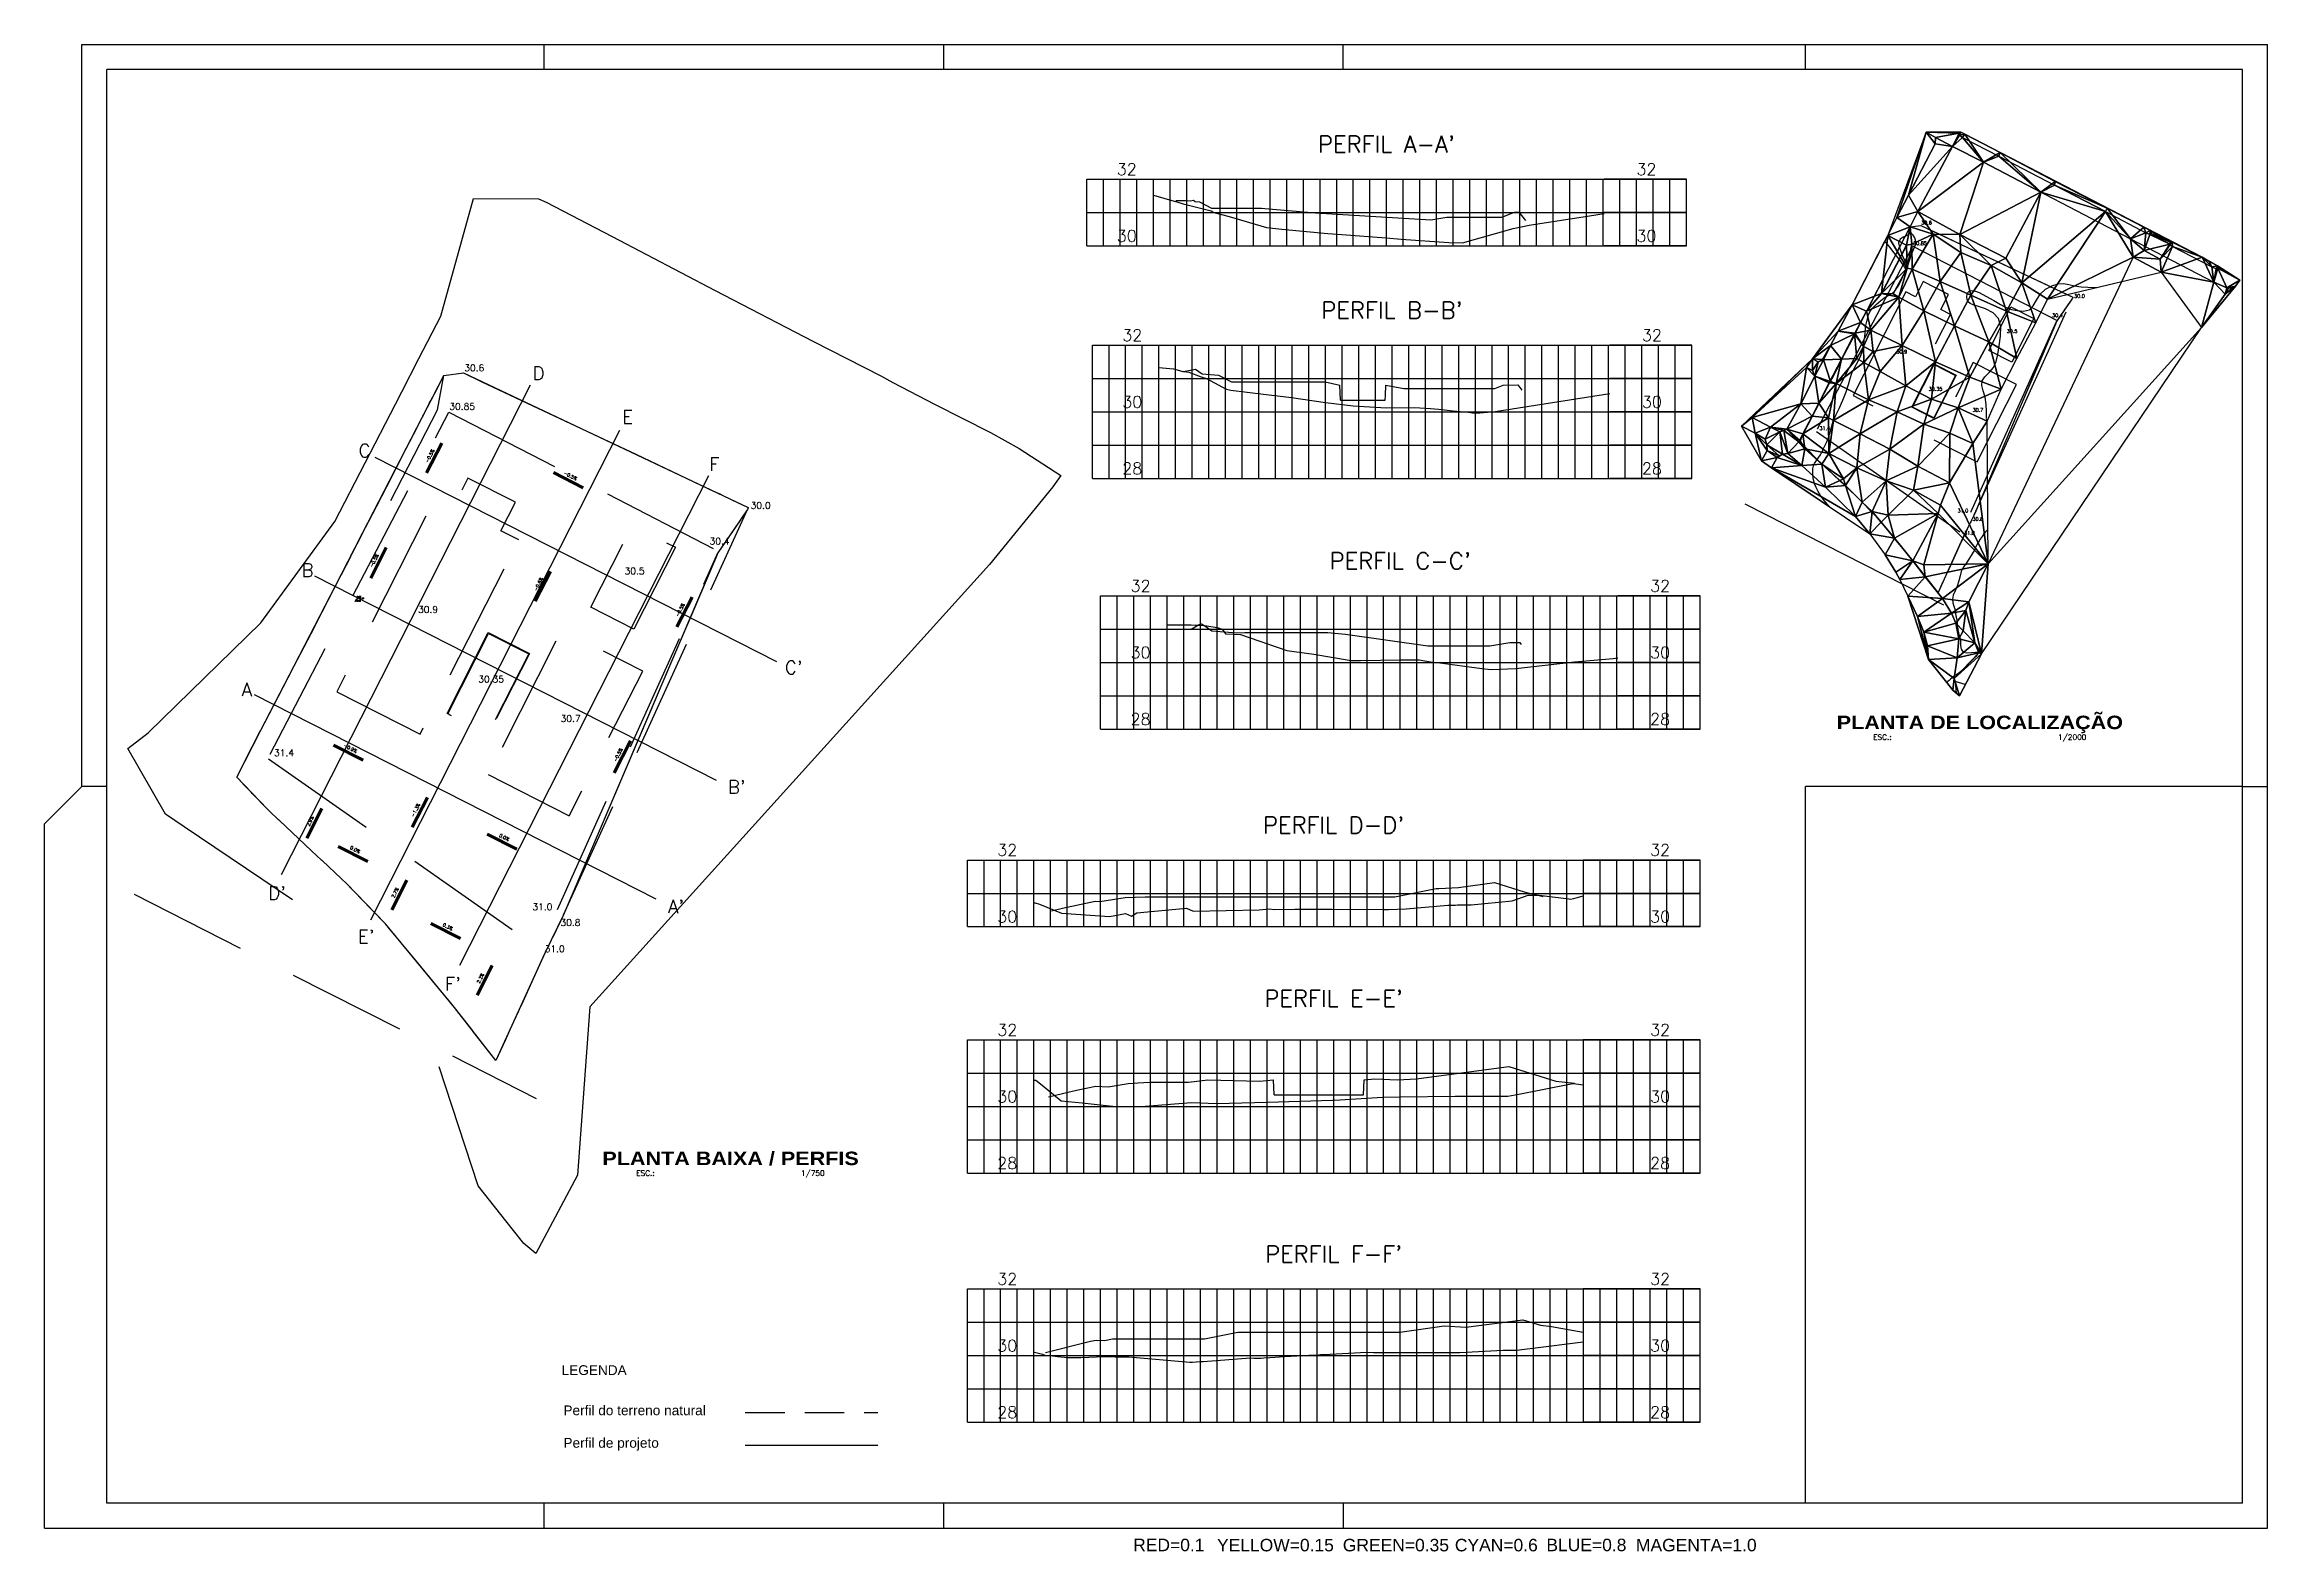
# Paper-space layout 'Layout1' of a CAD drawing. Header units: metres. Extents: x 237.5 to 326.5, y 354.8 to 415.1.
# The model-space entities are those that its viewports show. They can reach past a viewport. Long polylines and large blocks are cut down to what shows.
import ezdxf
from ezdxf.enums import TextEntityAlignment as Align

# ---------------------------------------------------------------- set-up
doc = ezdxf.new("R2010")
doc.units = ezdxf.units.M
doc.header["$LTSCALE"] = 0.1
for name, pattern in [('CONTINUO', [0]), ('DASHED', [19.05, 12.7, -6.35]), ('HIDDEN', [9.525, 6.35, -3.175]), ('HIDDEN2', [4.7625, 3.175, -1.5875])]:
    doc.linetypes.add(name, pattern=pattern)
for name, color, linetype in [('###C_TOPO_TEXT', 7, 'Continuous'), ('##C_TOPO_TEXT', 2, 'Continuous'), ('#PROJ_PLATOS', 2, 'HIDDEN'), ('_BASE', 2, 'CONTINUO'), ('C-ROAD-PROF', 1, 'DASHED'), ('C-ROAD-PROF-GRID-MAJR', 8, 'Continuous'), ('C-ROAD-PROF-GRID-MINR', 8, 'Continuous'), ('C-ROAD-PROF-TEXT', 11, 'Continuous'), ('C-ROAD-PROF-TITL', 11, 'Continuous'), ('C-ROAD-PROF-TTLB', 5, 'Continuous'), ('C-TINN-BNDY', 110, 'Continuous'), ('CERCADURA_TEXTO', 7, 'Continuous'), ('CurvasTG', 7, 'CONTINUO'), ('E2', 7, 'CONTINUO'), ('MalhaTriTG', 7, 'CONTINUO'), ('PROJ_TERRA_PERFIL', 7, 'Continuous'), ('PROJ_TERRA_PERFIL_PROF', 7, 'DASHED'), ('PROJ_TERRA_PERFIS', 2, 'Continuous'), ('TEXTO', 2, 'Continuous'), ('TITULO', 5, 'Continuous'), ('Viewport', 8, 'Continuous')]:
    doc.layers.add(name, color=color, linetype=linetype)
doc.layers.get('Viewport').off()
doc.styles.add('ARIAL', font='arial.ttf')
doc.styles.add('COTA200', font='ROMANS.SHX')
doc.styles.add('SIMPLEX', font='simplex', dxfattribs={"height": 0.2})
doc.styles.get("Standard").update_dxf_attribs({"font": 'simplex.shx'})
doc.styles.add('STYLE2', font='arial.ttf')
doc.styles.add('TIT200', font='')
doc.styles.get('TIT200').set_extended_font_data('Arial Black')
doc.dimstyles.get("Standard").update_dxf_attribs({"dimtxt": 0.18, "dimasz": 0.18, "dimexe": 0.18, "dimexo": 0.0625, "dimgap": 0.09, "dimtad": 0, "dimtih": 1, "dimtoh": 1, "dimdec": 4, "dimzin": 0, "dimdsep": 46, "dimtxsty": 'Standard', "dimcen": 0.09, "dimadec": 0, "dimazin": 0, "dimtfac": 1, "dimtdec": 4, "dimtofl": 0, "dimtmove": 0, "dimatfit": 3, "dimfxl": 1, "dimtolj": 1, "dimtzin": 0, "dimarcsym": 0})

psp = doc.layouts.get("Layout1")

# ---------------------------------------------------------------- texts
at = {"layer": 'CERCADURA_TEXTO', "color": 2, "style": 'ARIAL'}
psp.add_text('LEGENDA', height=0.3903, dxfattribs=at).set_placement((258.238, 361.861))
at = {"layer": 'CERCADURA_TEXTO', "color": 1, "style": 'ARIAL'}
for s, p in [('Perfil do terreno natural', (258.312, 360.251)), ('Perfil de projeto', (258.312, 358.949))]:
    psp.add_text(s, height=0.39027, dxfattribs=at).set_placement(p)
at = {"layer": 'Defpoints', "color": 1, "style": 'STYLE2'}
psp.add_text('RED=0.1', height=0.5, dxfattribs=at).set_placement((281.121, 354.807))
at = {"layer": 'Defpoints', "color": 2, "style": 'STYLE2'}
psp.add_text('YELLOW=0.15', height=0.5, dxfattribs=at).set_placement((284.477, 354.801))
at = {"layer": 'Defpoints', "color": 3, "style": 'STYLE2'}
psp.add_text('GREEN=0.35', height=0.5, dxfattribs=at).set_placement((289.514, 354.801))
at = {"layer": 'Defpoints', "color": 4, "style": 'STYLE2'}
psp.add_text('CYAN=0.6', height=0.5, dxfattribs=at).set_placement((293.999, 354.801))
at = {"layer": 'Defpoints', "color": 5, "style": 'STYLE2'}
psp.add_text('BLUE=0.8', height=0.5, dxfattribs=at).set_placement((297.664, 354.807))
at = {"layer": 'Defpoints', "color": 6, "style": 'STYLE2'}
psp.add_text('MAGENTA=1.0', height=0.5, dxfattribs=at).set_placement((301.249, 354.801))
at = {"layer": 'TEXTO', "color": 2, "style": 'ARIAL'}
psp.add_text('MODULO ADMINISTRAÇÃO /GUARDA EXTERNA ', height=0.0026, dxfattribs=at).set_placement((241.74, 411.888))
at = {"layer": 'TITULO', "color": 2}
for s, height, style, p in [('PLANTA DE LOCALIZAÇÃO', 0.54, 'TIT200', (315.017, 387.985)), ('ESC.:                                         1/2000', 0.216, 'COTA200', (315.012, 387.396)), ('PLANTA BAIXA / PERFIS', 0.54, 'TIT200', (265.002, 370.532)), ('ESC.:                                    1/750', 0.216, 'COTA200', (264.996, 369.943))]:
    psp.add_text(s, height=height, dxfattribs=dict(at, style=style)).set_placement(p, align=Align.MIDDLE_CENTER)

msp = doc.modelspace()

# ---------------------------------------------------------------- texts
at = {"layer": '###C_TOPO_TEXT', "color": 7, "linetype": 'Continuous', "lineweight": -3, "char_height": 1, "attachment_point": 8}
for s, insert, rotation in [('-0.5%', (543222.58, 9574301.88), 63.03937), ('-0.5%', (543264.11, 9574295.65), 333.03937), ('-0.5%', (543205.87, 9574270.41), 63.03937), ('-0.6%', (543255.21, 9574263.36), 63.03937), ('-0.5%', (543297.74, 9574255.61), 63.03937), ('-0.9%', (543198.06, 9574213.82), 333.03937), ('-0.5%', (543279.1, 9574212.12), 63.03937), ('2.9%', (543186.63, 9574192.21), 63.03937), ('-1.3%', (543218.28, 9574195.52), 63.03937), ('0.0%', (543244.24, 9574187.11), 333.03937), ('0.0%', (543199.45, 9574183.43), 333.03937), ('2.7%', (543212.14, 9574170.71), 63.03937), ('0.3%', (543227.28, 9574160.27), 333.03937), ('2.2%', (543237.76, 9574145.01), 63.03937)]:
    msp.add_mtext(s, dxfattribs=dict(at, insert=insert, rotation=rotation))
at = {"layer": '##C_TOPO_TEXT'}
for s, p in [('30.6', (543232.45, 9574327.49)), ('30.85', (543227.97, 9574315.93)), ('30.0', (543318.46, 9574286.23)), ('30.4', (543306.1, 9574275.46)), ('30.5', (543280.58, 9574266.53)), ('30.9', (543218.59, 9574254.98)), ('30.35', (543236.66, 9574234.05)), ('30.7', (543261.37, 9574222.21)), ('31.4', (543175.33, 9574211.94)), ('31.0', (543252.93, 9574165.67)), ('30.8', (543261.34, 9574160.96)), ('31.0', (543256.61, 9574153.08))]:
    msp.add_text(s, height=2, dxfattribs=at).set_placement(p)
at = {"layer": 'C-ROAD-PROF-TEXT', "color": 11, "linetype": 'Continuous', "lineweight": -3, "char_height": 3.5}
for s, insert, attachment_point in [('32', (543434.39, 9574388.16), 6), ('{\\C256;32}', (543584.4, 9574388.16), 4), ('30', (543434.39, 9574368.16), 6), ('{\\C256;30}', (543584.4, 9574368.16), 4), ('32', (543436.04, 9574338.31), 6), ('{\\C256;32}', (543586.05, 9574338.31), 4), ('30', (543436.04, 9574318.31), 6), ('{\\C256;30}', (543586.05, 9574318.31), 4), ('28', (543436.04, 9574298.31), 6), ('{\\C256;28}', (543586.05, 9574298.31), 4), ('32', (543438.51, 9574263.06), 6), ('{\\C256;32}', (543588.52, 9574263.06), 4), ('30', (543438.51, 9574243.06), 6), ('{\\C256;30}', (543588.52, 9574243.06), 4), ('28', (543438.51, 9574223.06), 6), ('{\\C256;28}', (543588.52, 9574223.06), 4), ('32', (543398.51, 9574183.75), 6), ('{\\C256;32}', (543588.52, 9574183.75), 4), ('30', (543398.51, 9574163.75), 6), ('{\\C256;30}', (543588.52, 9574163.75), 4), ('32', (543398.51, 9574129.75), 6), ('{\\C256;32}', (543588.52, 9574129.75), 4), ('30', (543398.51, 9574109.75), 6), ('{\\C256;30}', (543588.52, 9574109.75), 4), ('28', (543398.51, 9574089.75), 6), ('{\\C256;28}', (543588.52, 9574089.75), 4), ('32', (543398.51, 9574054.96), 6), ('{\\C256;32}', (543588.52, 9574054.96), 4), ('30', (543398.51, 9574034.96), 6), ('{\\C256;30}', (543588.52, 9574034.96), 4), ('28', (543398.51, 9574014.96), 6), ('{\\C256;28}', (543588.52, 9574014.96), 4)]:
    msp.add_mtext(s, dxfattribs=dict(at, insert=insert, attachment_point=attachment_point))
at = {"layer": 'C-ROAD-PROF-TITL', "color": 11, "linetype": 'Continuous', "lineweight": -3, "char_height": 5, "attachment_point": 8}
for s, insert in [("PERFIL A-A'", (543509.4, 9574393.16)), ("PERFIL B-B'", (543511.04, 9574343.31)), ("PERFIL C-C'", (543513.51, 9574268.06)), ("PERFIL D-D'", (543493.51, 9574188.75)), ("PERFIL E-E'", (543493.51, 9574136.71)), ("PERFIL F-F'", (543493.51, 9574059.96))]:
    msp.add_mtext(s, dxfattribs=dict(at, insert=insert))
at = {"layer": 'CurvasTG', "color": 2, "style": 'SIMPLEX'}
msp.add_text('30', height=0.375, rotation=277.08233, dxfattribs=at).set_placement((543269.13, 9574218.14, 30))
at = {"layer": 'PROJ_TERRA_PERFIS'}
for s, p in [('D', (543252.95, 9574324.89)), ('E', (543279.88, 9574311.85)), ('C', (543200.73, 9574301.66)), ('F', (543306, 9574297.58)), ('B', (543183.59, 9574265.79)), ("C'", (543328.73, 9574236.55)), ('A', (543165.64, 9574229.92)), ("B'", (543311.59, 9574200.68)), ("D'", (543173.58, 9574168.85)), ("A'", (543293.64, 9574164.82)), ("E'", (543200.51, 9574155.81)), ("F'", (543226.63, 9574141.54))]:
    msp.add_text(s, height=4, dxfattribs=at).set_placement(p)

# ---------------------------------------------------------------- blocks, each defined once
blk = doc.blocks.new('SIMB_PONTO')
at = {"color": 0}
blk.add_point((0, 0), dxfattribs=at)
for tag in ['desc:', 'cota:', 'pto:']:
    blk.add_attdef(tag, (0, 0), '', height=1)

# ---------------------------------------------------------------- linework, layer by layer
at = {"layer": '#PROJ_PLATOS'}
for p, q in [((543224.44, 9574315.94, 31.06), (543226.29, 9574326.21, 30.93)), ((543174.14, 9574212.57, 31.4), (543227.83, 9574315.26, 30.85)), ((543210.43, 9574288.7, 31.21), (543224.44, 9574315.94, 31.06)), ((543227.83, 9574315.26, 30.85), (543308.85, 9574273.48, 30.4)), ((543262.27, 9574164.28, 30.8), (543317.46, 9574286.03, 30)), ((543260.43, 9574165.86, 31.1), (543308.6, 9574272.95, 30.49)), ((543173.72, 9574211.14, 31.4), (543254.29, 9574154.7, 31))]:
    msp.add_line(p, q, dxfattribs=at)
at = {"layer": '#PROJ_PLATOS', "flags": 128}
for points, elevation in [([(543248.88, 9574276.88), (543243.47, 9574279.63), (543247.81, 9574288.16), (543233.55, 9574295.41), (543229.21, 9574286.89), (543223.83, 9574289.62), (543194.16, 9574231.28), (543219.21, 9574218.54)], 30.9), ([(543283.37, 9574250.07), (543270.45, 9574256.64), (543282.96, 9574281.24), (543295.89, 9574274.67)], 30.5), ([(543239.67, 9574249.07), (543252.06, 9574242.77), (543239.69, 9574218.44), (543227.3, 9574224.74)], 30.8), ([(543239.76, 9574248.8), (543251.79, 9574242.68), (543239.6, 9574218.71), (543227.57, 9574224.83)], 30.35), ([(543239.65, 9574206.45), (543263.98, 9574194.07), (543286.06, 9574237.48), (543261.73, 9574249.86)], 30.7)]:
    msp.add_lwpolyline(points, close=True, dxfattribs=dict(at, elevation=elevation))
at = {"layer": '#PROJ_PLATOS', "elevation": 31, "flags": 128}
msp.add_lwpolyline([(543133.37, 9574170.52), (543254.01, 9574109.16)], dxfattribs=at)
at = {"layer": 'C-ROAD-PROF', "color": 1, "linetype": 'DASHED', "lineweight": -3}
for p, q in [((543439.4, 9574380.33), (543445.65, 9574378.57)), ((543445.65, 9574378.57), (543446, 9574378.45)), ((543446, 9574378.45), (543446.74, 9574378.24)), ((543446.74, 9574378.24), (543448.31, 9574377.79)), ((543448.31, 9574377.79), (543456.67, 9574375.64)), ((543456.67, 9574375.64), (543457.47, 9574375.16)), ((543457.47, 9574375.16), (543462.08, 9574373.96)), ((543462.08, 9574373.96), (543473.31, 9574370.65)), ((543552.15, 9574371.32), (543570.27, 9574374.17)), ((543570.27, 9574374.17), (543574.75, 9574374.88)), ((543473.31, 9574370.65), (543477.93, 9574370.21)), ((543477.93, 9574370.21), (543491.72, 9574368.86)), ((543491.72, 9574368.86), (543495.99, 9574368.61)), ((543495.99, 9574368.61), (543509.28, 9574367.53)), ((543509.28, 9574367.53), (543513.73, 9574367.18)), ((543513.73, 9574367.18), (543528.12, 9574366.18)), ((543532.16, 9574366.03), (543547.4, 9574370.36)), ((543547.4, 9574370.36), (543552.15, 9574371.32)), ((543528.12, 9574366.18), (543532.16, 9574366.03)), ((543441.04, 9574328.63), (543445.37, 9574328.21)), ((543445.37, 9574328.21), (543447.86, 9574327.51)), ((543447.86, 9574327.51), (543449.99, 9574327.23)), ((543448.09, 9574327.46), (543448.45, 9574327.44)), ((543449.99, 9574327.23), (543453.76, 9574325.8)), ((543453.76, 9574325.8), (543454.27, 9574325.64)), ((543454.27, 9574325.64), (543455.29, 9574325.31)), ((543455.29, 9574325.31), (543455.29, 9574325.31)), ((543455.29, 9574325.31), (543460.09, 9574322.73)), ((543460.09, 9574322.73), (543461.27, 9574322.14)), ((543461.27, 9574322.14), (543462.61, 9574321.86)), ((543462.61, 9574321.86), (543472.41, 9574320.58)), ((543472.41, 9574320.58), (543480.81, 9574319.67)), ((543480.81, 9574319.67), (543491.06, 9574318.11)), ((543541.99, 9574315.44), (543576.4, 9574320.87)), ((543491.06, 9574318.11), (543499.38, 9574317.13)), ((543499.38, 9574317.13), (543509.37, 9574316.47)), ((543509.37, 9574316.47), (543517.77, 9574316.59)), ((543517.77, 9574316.59), (543522.59, 9574316.29)), ((543522.59, 9574316.29), (543524.99, 9574316.08)), ((543524.99, 9574316.08), (543529.38, 9574315.65)), ((543529.38, 9574315.65), (543532.59, 9574315.31)), ((543532.59, 9574315.31), (543533.89, 9574315.19)), ((543533.89, 9574315.19), (543535.2, 9574315.05)), ((543535.2, 9574315.05), (543535.53, 9574315.02)), ((543535.53, 9574315.02), (543536.15, 9574314.95)), ((543536.15, 9574314.95), (543541.99, 9574315.44)), ((543443.51, 9574251.35), (543449.4, 9574251.4)), ((543449.4, 9574251.4), (543450.04, 9574251.38)), ((543450.04, 9574251.38), (543450.7, 9574251.36)), ((543450.7, 9574251.36), (543451.95, 9574251.31)), ((543451.95, 9574251.31), (543453.61, 9574251.23)), ((543453.61, 9574251.23), (543455.41, 9574251.03)), ((543455.41, 9574251.03), (543458.54, 9574250.55)), ((543458.54, 9574250.55), (543460.03, 9574250.06)), ((543460.03, 9574250.06), (543460.98, 9574248.68)), ((543460.98, 9574248.68), (543465.48, 9574248.49)), ((543465.48, 9574248.49), (543479.42, 9574243.69)), ((543479.42, 9574243.69), (543487.5, 9574242.53)), ((543487.5, 9574242.53), (543498.19, 9574240.71)), ((543498.19, 9574240.71), (543498.68, 9574240.68)), ((543498.68, 9574240.68), (543499.36, 9574240.66)), ((543499.36, 9574240.66), (543500.3, 9574240.67)), ((543500.3, 9574240.67), (543501.6, 9574240.68)), ((543501.6, 9574240.68), (543513.52, 9574240.85)), ((543513.52, 9574240.85), (543515.48, 9574240.87)), ((543515.48, 9574240.87), (543517.4, 9574240.87)), ((543517.4, 9574240.87), (543519.12, 9574240.81)), ((543519.12, 9574240.81), (543520.92, 9574240.6)), ((543520.92, 9574240.6), (543523.81, 9574240.06)), ((543523.81, 9574240.06), (543524.69, 9574240.04)), ((543524.69, 9574240.04), (543537.96, 9574238.27)), ((543548.16, 9574238.22), (543565.85, 9574240.24)), ((543565.85, 9574240.24), (543577.39, 9574241.22)), ((543577.39, 9574241.22), (543578.87, 9574241.45)), ((543537.96, 9574238.27), (543540.83, 9574237.94)), ((543540.83, 9574237.94), (543548.16, 9574238.22)), ((543403.51, 9574167.92), (543403.89, 9574167.93)), ((543403.89, 9574167.93), (543405.15, 9574167.48)), ((543405.15, 9574167.48), (543411.79, 9574164.76)), ((543434.43, 9574164.85), (543449.31, 9574166.31)), ((543449.31, 9574166.31), (543451.28, 9574165.42)), ((543509.93, 9574165.94), (543515.24, 9574166.13)), ((543515.24, 9574166.13), (543527.8, 9574167.18)), ((543527.8, 9574167.18), (543528.59, 9574167.18)), ((543528.59, 9574167.18), (543529.31, 9574167.19)), ((543529.31, 9574167.19), (543530.06, 9574167.24)), ((543530.06, 9574167.24), (543530.71, 9574167.27)), ((543530.71, 9574167.27), (543531.41, 9574167.3)), ((543531.41, 9574167.3), (543534.75, 9574167.3)), ((543534.75, 9574167.3), (543547.09, 9574168.49)), ((543547.09, 9574168.49), (543551.93, 9574170.19)), ((543551.93, 9574170.19), (543555.17, 9574170.18)), ((543555.17, 9574170.18), (543564.14, 9574169.12)), ((543564.14, 9574169.12), (543564.46, 9574168.96)), ((543564.46, 9574168.96), (543565.64, 9574169.21)), ((543565.64, 9574169.21), (543568.41, 9574170.05)), ((543411.79, 9574164.76), (543426.2, 9574163.84)), ((543426.2, 9574163.84), (543431, 9574164.73)), ((543431, 9574164.73), (543432.77, 9574163.89)), ((543432.77, 9574163.89), (543434.43, 9574164.85)), ((543451.28, 9574165.42), (543471.12, 9574165.75)), ((543471.12, 9574165.75), (543474.17, 9574166.08)), ((543474.17, 9574166.08), (543475.62, 9574165.94)), ((543475.62, 9574165.94), (543481.88, 9574165.95)), ((543481.88, 9574165.95), (543493.01, 9574166.03)), ((543493.01, 9574166.03), (543508.64, 9574165.94)), ((543508.64, 9574165.94), (543509.93, 9574165.94)), ((543403.51, 9574114.66), (543404.06, 9574114.69)), ((543404.06, 9574114.69), (543406, 9574113.11)), ((543406, 9574113.11), (543411.65, 9574108.49)), ((543549.08, 9574110.48), (543564.83, 9574113.57)), ((543564.83, 9574113.57), (543565.48, 9574113.61)), ((543565.48, 9574113.61), (543567.67, 9574113.39)), ((543567.67, 9574113.39), (543568.41, 9574113.29)), ((543411.65, 9574108.49), (543418, 9574107.81)), ((543418, 9574107.81), (543424.24, 9574107.16)), ((543424.24, 9574107.16), (543428.15, 9574106.75)), ((543428.15, 9574106.75), (543431.11, 9574106.74)), ((543431.11, 9574106.74), (543431.72, 9574106.74)), ((543431.72, 9574106.74), (543435.04, 9574106.75)), ((543435.04, 9574106.75), (543435.32, 9574106.75)), ((543435.32, 9574106.75), (543435.57, 9574106.77)), ((543435.57, 9574106.77), (543450.8, 9574107.97)), ((543450.8, 9574107.97), (543458.31, 9574107.62)), ((543458.31, 9574107.62), (543473.51, 9574108.01)), ((543473.51, 9574108.01), (543493.13, 9574108.63)), ((543493.13, 9574108.63), (543493.57, 9574108.65)), ((543493.57, 9574108.65), (543493.76, 9574108.66)), ((543493.76, 9574108.66), (543508.16, 9574109.53)), ((543508.16, 9574109.53), (543513.44, 9574109.65)), ((543513.44, 9574109.65), (543529.97, 9574109.86)), ((543529.97, 9574109.86), (543543.85, 9574109.84)), ((543543.85, 9574109.84), (543545.81, 9574109.9)), ((543545.81, 9574109.9), (543549.08, 9574110.48)), ((543403.51, 9574032.96), (543403.66, 9574032.97)), ((543403.66, 9574032.97), (543406.06, 9574032.35)), ((543490.69, 9574032.32), (543503.4, 9574032.98)), ((543503.4, 9574032.98), (543505.41, 9574032.92)), ((543505.41, 9574032.92), (543530.18, 9574032.85)), ((543530.18, 9574032.85), (543531.03, 9574032.86)), ((543531.03, 9574032.86), (543531.37, 9574032.88)), ((543531.37, 9574032.88), (543544.4, 9574033.59)), ((543544.4, 9574033.59), (543548.53, 9574033.58)), ((543548.53, 9574033.58), (543550.78, 9574033.93)), ((543550.78, 9574033.93), (543553.33, 9574034.19)), ((543553.33, 9574034.19), (543568.41, 9574036.12)), ((543406.06, 9574032.35), (543406.73, 9574032.13)), ((543406.73, 9574032.13), (543408.35, 9574031.96)), ((543408.35, 9574031.96), (543410.56, 9574031.69)), ((543410.56, 9574031.69), (543413.67, 9574031.42)), ((543413.67, 9574031.42), (543415.73, 9574031.38)), ((543415.73, 9574031.38), (543417.54, 9574031.37)), ((543417.54, 9574031.37), (543424.68, 9574031.74)), ((543424.68, 9574031.74), (543426.62, 9574031.7)), ((543426.62, 9574031.7), (543427.92, 9574031.64)), ((543427.92, 9574031.64), (543428.47, 9574031.6)), ((543428.47, 9574031.6), (543429.74, 9574031.57)), ((543429.74, 9574031.57), (543430.69, 9574031.58)), ((543430.69, 9574031.58), (543432, 9574031.59)), ((543432, 9574031.59), (543450.27, 9574029.96)), ((543450.27, 9574029.96), (543451.15, 9574030.02)), ((543451.15, 9574030.02), (543452.18, 9574030.09)), ((543452.18, 9574030.09), (543453.31, 9574030.15)), ((543453.31, 9574030.15), (543454.32, 9574030.16)), ((543454.32, 9574030.16), (543468.49, 9574031.25)), ((543468.49, 9574031.25), (543469.56, 9574031.22)), ((543469.56, 9574031.22), (543470.41, 9574031.2)), ((543470.41, 9574031.2), (543471.01, 9574031.2)), ((543471.01, 9574031.2), (543471.64, 9574031.21)), ((543471.64, 9574031.21), (543472.53, 9574031.27)), ((543472.53, 9574031.27), (543474.33, 9574031.39)), ((543474.33, 9574031.39), (543478.74, 9574031.65)), ((543478.74, 9574031.65), (543484.42, 9574031.96)), ((543484.42, 9574031.96), (543486.05, 9574032.06)), ((543486.05, 9574032.06), (543488.91, 9574032.22)), ((543488.91, 9574032.22), (543489.53, 9574032.26)), ((543489.53, 9574032.26), (543490.69, 9574032.32))]:
    msp.add_line(p, q, dxfattribs=at)
at = {"layer": 'C-ROAD-PROF', "color": 4, "linetype": 'Continuous', "lineweight": -3}
for p, q in [((543446.14, 9574378.72), (543448.97, 9574378.75)), ((543448.97, 9574378.75), (543450.52, 9574378.68)), ((543450.52, 9574378.68), (543451.44, 9574378.85)), ((543451.44, 9574378.85), (543451.95, 9574378.51)), ((543451.95, 9574378.51), (543453.21, 9574378.41)), ((543453.21, 9574378.41), (543456.79, 9574376.49)), ((543456.79, 9574376.49), (543471.78, 9574376.49)), ((543471.78, 9574376.49), (543472.84, 9574376.37)), ((543472.84, 9574376.37), (543488.08, 9574375.02)), ((543488.08, 9574375.02), (543522.67, 9574372.96)), ((543522.67, 9574372.96), (543527.46, 9574373.73)), ((543527.46, 9574373.73), (543544.04, 9574373.73)), ((543544.04, 9574373.73), (543547.82, 9574375.3)), ((543547.82, 9574375.3), (543549.11, 9574375.31)), ((543549.11, 9574375.31), (543551.1, 9574372.72)), ((543448.45, 9574327.44), (543452.06, 9574328.1)), ((543452.06, 9574328.1), (543454.04, 9574326.76)), ((543454.04, 9574326.76), (543458.96, 9574326.36)), ((543458.96, 9574326.36), (543462.8, 9574324.31)), ((543462.8, 9574324.31), (543490.9, 9574324.31)), ((543490.9, 9574324.31), (543495.31, 9574323.31)), ((543495.51, 9574318.81), (543495.31, 9574323.31)), ((543509.01, 9574318.81), (543509.07, 9574320.19)), ((543509.07, 9574320.19), (543509.21, 9574323.31)), ((543509.21, 9574323.31), (543514.61, 9574322.31)), ((543514.61, 9574322.31), (543541.91, 9574322.31)), ((543541.91, 9574322.31), (543544.36, 9574323.33)), ((543544.36, 9574323.33), (543548.84, 9574323.39)), ((543548.84, 9574323.39), (543550.04, 9574321.82)), ((543495.51, 9574318.81), (543509.01, 9574318.81)), ((543450.73, 9574250.06), (543453.08, 9574251.51)), ((543453.08, 9574251.51), (543453.79, 9574251.7)), ((543453.79, 9574251.7), (543454.78, 9574251.08)), ((543454.78, 9574251.08), (543456.96, 9574249.61)), ((543456.96, 9574249.61), (543464.45, 9574249.01)), ((543464.45, 9574249.01), (543466.87, 9574249.06)), ((543466.87, 9574249.06), (543487.31, 9574249.06)), ((543487.31, 9574249.06), (543488.91, 9574249.04)), ((543488.91, 9574249.04), (543491.77, 9574249.04)), ((543491.77, 9574249.04), (543497.1, 9574248.54)), ((543497.1, 9574248.54), (543521.78, 9574245.06)), ((543521.78, 9574245.06), (543536.28, 9574245.06)), ((543536.28, 9574245.06), (543540.38, 9574245.03)), ((543540.38, 9574245.03), (543546.37, 9574246.02)), ((543546.37, 9574246.02), (543549.4, 9574246.05)), ((543549.4, 9574246.05), (543549.81, 9574245.51)), ((543531.02, 9574172.55), (543541.82, 9574173.96)), ((543541.82, 9574173.96), (543550.67, 9574171.2)), ((543408.76, 9574165.51), (543412.07, 9574166.33)), ((543412.07, 9574166.33), (543421.87, 9574168.36)), ((543421.87, 9574168.36), (543423.27, 9574168.27)), ((543423.27, 9574168.27), (543430.87, 9574169.55)), ((543430.87, 9574169.55), (543436.87, 9574169.75)), ((543436.87, 9574169.75), (543511.89, 9574169.75)), ((543511.89, 9574169.75), (543524.28, 9574172.16)), ((543524.28, 9574172.16), (543525.08, 9574172.17)), ((543525.08, 9574172.17), (543531.02, 9574172.55)), ((543550.67, 9574171.2), (543556.45, 9574169.84)), ((543416.26, 9574111.68), (543422.04, 9574112.88)), ((543422.04, 9574112.88), (543425.74, 9574112.64)), ((543425.74, 9574112.64), (543431.75, 9574113.66)), ((543431.75, 9574113.66), (543434.7, 9574113.82)), ((543434.7, 9574113.82), (543438.28, 9574114.07)), ((543438.28, 9574114.07), (543449.92, 9574114.07)), ((543449.92, 9574114.07), (543455.67, 9574114.74)), ((543455.67, 9574114.74), (543471.2, 9574114.36)), ((543471.2, 9574114.36), (543475.4, 9574114.75)), ((543475.6, 9574110.25), (543475.4, 9574114.75)), ((543502.5, 9574110.25), (543502.7, 9574114.75)), ((543502.7, 9574114.75), (543505.87, 9574115.1)), ((543505.87, 9574115.1), (543512.65, 9574114.74)), ((543512.65, 9574114.74), (543518.35, 9574115.1)), ((543518.35, 9574115.1), (543546.07, 9574118.74)), ((543546.07, 9574118.74), (543560.18, 9574114.33)), ((543560.18, 9574114.33), (543565.78, 9574113.75)), ((543407.87, 9574109.61), (543416.26, 9574111.68)), ((543475.6, 9574110.25), (543502.5, 9574110.25)), ((543513.4, 9574038.96), (543526.64, 9574040.94)), ((543526.64, 9574040.94), (543533.17, 9574040.47)), ((543533.17, 9574040.47), (543550.31, 9574042.71)), ((543550.31, 9574042.71), (543555.64, 9574041.05)), ((543555.64, 9574041.05), (543558.92, 9574040.71)), ((543558.92, 9574040.71), (543568.41, 9574039.03)), ((543406.99, 9574032.91), (543420.46, 9574036.25)), ((543420.46, 9574036.25), (543422.2, 9574036.61)), ((543422.2, 9574036.61), (543424.64, 9574036.45)), ((543424.64, 9574036.45), (543427.1, 9574036.96)), ((543427.1, 9574036.96), (543454.7, 9574036.96)), ((543454.7, 9574036.96), (543464.7, 9574038.96)), ((543464.7, 9574038.96), (543513.4, 9574038.96))]:
    msp.add_line(p, q, dxfattribs=at)
at = {"layer": 'C-ROAD-PROF-GRID-MAJR', "color": 8, "linetype": 'Continuous', "lineweight": -3}
for p, q in [((543419.4, 9574385.16), (543599.4, 9574385.16)), ((543419.4, 9574365.16), (543419.4, 9574385.16)), ((543439.4, 9574365.16), (543439.4, 9574385.16)), ((543459.4, 9574365.16), (543459.4, 9574385.16)), ((543479.4, 9574365.16), (543479.4, 9574385.16)), ((543499.4, 9574365.16), (543499.4, 9574385.16)), ((543519.4, 9574365.16), (543519.4, 9574385.16)), ((543539.4, 9574365.16), (543539.4, 9574385.16)), ((543559.4, 9574365.16), (543559.4, 9574385.16)), ((543599.4, 9574385.16), (543574.75, 9574385.16)), ((543579.4, 9574365.16), (543579.4, 9574385.16)), ((543599.4, 9574365.16), (543599.4, 9574385.16)), ((543419.4, 9574365.16), (543599.4, 9574365.16)), ((543599.4, 9574365.16), (543574.75, 9574365.16)), ((543421.04, 9574335.31), (543601.04, 9574335.31)), ((543421.04, 9574295.31), (543421.04, 9574335.31)), ((543441.04, 9574295.31), (543441.04, 9574335.31)), ((543461.04, 9574295.31), (543461.04, 9574335.31)), ((543481.04, 9574295.31), (543481.04, 9574335.31)), ((543501.04, 9574295.31), (543501.04, 9574335.31)), ((543521.04, 9574295.31), (543521.04, 9574335.31)), ((543541.04, 9574295.31), (543541.04, 9574335.31)), ((543561.04, 9574295.31), (543561.04, 9574335.31)), ((543601.04, 9574335.31), (543576.4, 9574335.31)), ((543581.04, 9574295.31), (543581.04, 9574335.31)), ((543601.04, 9574295.31), (543601.04, 9574335.31)), ((543421.04, 9574315.31), (543601.04, 9574315.31)), ((543601.04, 9574315.31), (543576.4, 9574315.31)), ((543421.04, 9574295.31), (543601.04, 9574295.31)), ((543601.04, 9574295.31), (543576.4, 9574295.31)), ((543423.51, 9574260.06), (543603.51, 9574260.06)), ((543423.51, 9574220.06), (543423.51, 9574260.06)), ((543443.51, 9574220.06), (543443.51, 9574260.06)), ((543463.51, 9574220.06), (543463.51, 9574260.06)), ((543483.51, 9574220.06), (543483.51, 9574260.06)), ((543503.51, 9574220.06), (543503.51, 9574260.06)), ((543523.51, 9574220.06), (543523.51, 9574260.06)), ((543543.51, 9574220.06), (543543.51, 9574260.06)), ((543563.51, 9574220.06), (543563.51, 9574260.06)), ((543603.51, 9574260.06), (543578.87, 9574260.06)), ((543583.51, 9574220.06), (543583.51, 9574260.06)), ((543603.51, 9574220.06), (543603.51, 9574260.06)), ((543423.51, 9574240.06), (543603.51, 9574240.06)), ((543603.51, 9574240.06), (543578.87, 9574240.06)), ((543423.51, 9574220.06), (543603.51, 9574220.06)), ((543603.51, 9574220.06), (543578.87, 9574220.06)), ((543383.51, 9574180.75), (543603.51, 9574180.75)), ((543383.51, 9574160.75), (543383.51, 9574180.75)), ((543403.51, 9574160.75), (543403.51, 9574180.75)), ((543423.51, 9574160.75), (543423.51, 9574180.75)), ((543443.51, 9574160.75), (543443.51, 9574180.75)), ((543463.51, 9574160.75), (543463.51, 9574180.75)), ((543483.51, 9574160.75), (543483.51, 9574180.75)), ((543503.51, 9574160.75), (543503.51, 9574180.75)), ((543523.51, 9574160.75), (543523.51, 9574180.75)), ((543543.51, 9574160.75), (543543.51, 9574180.75)), ((543563.51, 9574160.75), (543563.51, 9574180.75)), ((543603.51, 9574180.75), (543568.41, 9574180.75)), ((543583.51, 9574160.75), (543583.51, 9574180.75)), ((543603.51, 9574160.75), (543603.51, 9574180.75)), ((543383.51, 9574160.75), (543603.51, 9574160.75)), ((543603.51, 9574160.75), (543568.41, 9574160.75)), ((543383.51, 9574126.75), (543603.51, 9574126.75)), ((543383.51, 9574086.75), (543383.51, 9574126.75)), ((543403.51, 9574086.75), (543403.51, 9574126.75)), ((543423.51, 9574086.75), (543423.51, 9574126.75)), ((543443.51, 9574086.75), (543443.51, 9574126.75)), ((543463.51, 9574086.75), (543463.51, 9574126.75)), ((543483.51, 9574086.75), (543483.51, 9574126.75)), ((543503.51, 9574086.75), (543503.51, 9574126.75)), ((543523.51, 9574086.75), (543523.51, 9574126.75)), ((543543.51, 9574086.75), (543543.51, 9574126.75)), ((543563.51, 9574086.75), (543563.51, 9574126.75)), ((543603.51, 9574126.75), (543568.41, 9574126.75)), ((543583.51, 9574086.75), (543583.51, 9574126.75)), ((543603.51, 9574086.75), (543603.51, 9574126.75)), ((543383.51, 9574106.75), (543603.51, 9574106.75)), ((543603.51, 9574106.75), (543568.41, 9574106.75)), ((543383.51, 9574086.75), (543603.51, 9574086.75)), ((543603.51, 9574086.75), (543568.41, 9574086.75)), ((543383.51, 9574051.96), (543603.51, 9574051.96)), ((543383.51, 9574011.96), (543383.51, 9574051.96)), ((543403.51, 9574011.96), (543403.51, 9574051.96)), ((543423.51, 9574011.96), (543423.51, 9574051.96)), ((543443.51, 9574011.96), (543443.51, 9574051.96)), ((543463.51, 9574011.96), (543463.51, 9574051.96)), ((543483.51, 9574011.96), (543483.51, 9574051.96)), ((543503.51, 9574011.96), (543503.51, 9574051.96)), ((543523.51, 9574011.96), (543523.51, 9574051.96)), ((543543.51, 9574011.96), (543543.51, 9574051.96)), ((543563.51, 9574011.96), (543563.51, 9574051.96)), ((543603.51, 9574051.96), (543568.41, 9574051.96)), ((543583.51, 9574011.96), (543583.51, 9574051.96)), ((543603.51, 9574011.96), (543603.51, 9574051.96)), ((543383.51, 9574031.96), (543603.51, 9574031.96)), ((543603.51, 9574031.96), (543568.41, 9574031.96)), ((543383.51, 9574011.96), (543603.51, 9574011.96)), ((543603.51, 9574011.96), (543568.41, 9574011.96))]:
    msp.add_line(p, q, dxfattribs=at)
at = {"layer": 'C-ROAD-PROF-GRID-MINR', "color": 8, "linetype": 'Continuous', "lineweight": -3}
for p, q in [((543424.4, 9574365.16), (543424.4, 9574385.16)), ((543429.4, 9574365.16), (543429.4, 9574385.16)), ((543434.4, 9574365.16), (543434.4, 9574385.16)), ((543444.4, 9574365.16), (543444.4, 9574385.16)), ((543449.4, 9574365.16), (543449.4, 9574385.16)), ((543454.4, 9574365.16), (543454.4, 9574385.16)), ((543464.4, 9574365.16), (543464.4, 9574385.16)), ((543469.4, 9574365.16), (543469.4, 9574385.16)), ((543474.4, 9574365.16), (543474.4, 9574385.16)), ((543484.4, 9574365.16), (543484.4, 9574385.16)), ((543489.4, 9574365.16), (543489.4, 9574385.16)), ((543494.4, 9574365.16), (543494.4, 9574385.16)), ((543504.4, 9574365.16), (543504.4, 9574385.16)), ((543509.4, 9574365.16), (543509.4, 9574385.16)), ((543514.4, 9574365.16), (543514.4, 9574385.16)), ((543524.4, 9574365.16), (543524.4, 9574385.16)), ((543529.4, 9574365.16), (543529.4, 9574385.16)), ((543534.4, 9574365.16), (543534.4, 9574385.16)), ((543544.4, 9574365.16), (543544.4, 9574385.16)), ((543549.4, 9574365.16), (543549.4, 9574385.16)), ((543554.4, 9574365.16), (543554.4, 9574385.16)), ((543564.4, 9574365.16), (543564.4, 9574385.16)), ((543569.4, 9574365.16), (543569.4, 9574385.16)), ((543574.4, 9574365.16), (543574.4, 9574385.16)), ((543584.4, 9574365.16), (543584.4, 9574385.16)), ((543589.4, 9574365.16), (543589.4, 9574385.16)), ((543594.4, 9574365.16), (543594.4, 9574385.16)), ((543419.4, 9574375.16), (543599.4, 9574375.16)), ((543599.4, 9574375.16), (543574.75, 9574375.16)), ((543426.04, 9574295.31), (543426.04, 9574335.31)), ((543431.04, 9574295.31), (543431.04, 9574335.31)), ((543436.04, 9574295.31), (543436.04, 9574335.31)), ((543446.04, 9574295.31), (543446.04, 9574335.31)), ((543451.04, 9574295.31), (543451.04, 9574335.31)), ((543456.04, 9574295.31), (543456.04, 9574335.31)), ((543466.04, 9574295.31), (543466.04, 9574335.31)), ((543471.04, 9574295.31), (543471.04, 9574335.31)), ((543476.04, 9574295.31), (543476.04, 9574335.31)), ((543486.04, 9574295.31), (543486.04, 9574335.31)), ((543491.04, 9574295.31), (543491.04, 9574335.31)), ((543496.04, 9574295.31), (543496.04, 9574335.31)), ((543506.04, 9574295.31), (543506.04, 9574335.31)), ((543511.04, 9574295.31), (543511.04, 9574335.31)), ((543516.04, 9574295.31), (543516.04, 9574335.31)), ((543526.04, 9574295.31), (543526.04, 9574335.31)), ((543531.04, 9574295.31), (543531.04, 9574335.31)), ((543536.04, 9574295.31), (543536.04, 9574335.31)), ((543546.04, 9574295.31), (543546.04, 9574335.31)), ((543551.04, 9574295.31), (543551.04, 9574335.31)), ((543556.04, 9574295.31), (543556.04, 9574335.31)), ((543566.04, 9574295.31), (543566.04, 9574335.31)), ((543571.04, 9574295.31), (543571.04, 9574335.31)), ((543576.04, 9574295.31), (543576.04, 9574335.31)), ((543586.04, 9574295.31), (543586.04, 9574335.31)), ((543591.04, 9574295.31), (543591.04, 9574335.31)), ((543596.04, 9574295.31), (543596.04, 9574335.31)), ((543421.04, 9574325.31), (543601.04, 9574325.31)), ((543601.04, 9574325.31), (543576.4, 9574325.31)), ((543421.04, 9574305.31), (543601.04, 9574305.31)), ((543601.04, 9574305.31), (543576.4, 9574305.31)), ((543428.51, 9574220.06), (543428.51, 9574260.06)), ((543433.51, 9574220.06), (543433.51, 9574260.06)), ((543438.51, 9574220.06), (543438.51, 9574260.06)), ((543448.51, 9574220.06), (543448.51, 9574260.06)), ((543453.51, 9574220.06), (543453.51, 9574260.06)), ((543458.51, 9574220.06), (543458.51, 9574260.06)), ((543468.51, 9574220.06), (543468.51, 9574260.06)), ((543473.51, 9574220.06), (543473.51, 9574260.06)), ((543478.51, 9574220.06), (543478.51, 9574260.06)), ((543488.51, 9574220.06), (543488.51, 9574260.06)), ((543493.51, 9574220.06), (543493.51, 9574260.06)), ((543498.51, 9574220.06), (543498.51, 9574260.06)), ((543508.51, 9574220.06), (543508.51, 9574260.06)), ((543513.51, 9574220.06), (543513.51, 9574260.06)), ((543518.51, 9574220.06), (543518.51, 9574260.06)), ((543528.51, 9574220.06), (543528.51, 9574260.06)), ((543533.51, 9574220.06), (543533.51, 9574260.06)), ((543538.51, 9574220.06), (543538.51, 9574260.06)), ((543548.51, 9574220.06), (543548.51, 9574260.06)), ((543553.51, 9574220.06), (543553.51, 9574260.06)), ((543558.51, 9574220.06), (543558.51, 9574260.06)), ((543568.51, 9574220.06), (543568.51, 9574260.06)), ((543573.51, 9574220.06), (543573.51, 9574260.06)), ((543578.51, 9574220.06), (543578.51, 9574260.06)), ((543588.51, 9574220.06), (543588.51, 9574260.06)), ((543593.51, 9574220.06), (543593.51, 9574260.06)), ((543598.51, 9574220.06), (543598.51, 9574260.06)), ((543423.51, 9574250.06), (543603.51, 9574250.06)), ((543603.51, 9574250.06), (543578.87, 9574250.06)), ((543423.51, 9574230.06), (543603.51, 9574230.06)), ((543603.51, 9574230.06), (543578.87, 9574230.06)), ((543388.51, 9574160.75), (543388.51, 9574180.75)), ((543393.51, 9574160.75), (543393.51, 9574180.75)), ((543398.51, 9574160.75), (543398.51, 9574180.75)), ((543408.51, 9574160.75), (543408.51, 9574180.75)), ((543413.51, 9574160.75), (543413.51, 9574180.75)), ((543418.51, 9574160.75), (543418.51, 9574180.75)), ((543428.51, 9574160.75), (543428.51, 9574180.75)), ((543433.51, 9574160.75), (543433.51, 9574180.75)), ((543438.51, 9574160.75), (543438.51, 9574180.75)), ((543448.51, 9574160.75), (543448.51, 9574180.75)), ((543453.51, 9574160.75), (543453.51, 9574180.75)), ((543458.51, 9574160.75), (543458.51, 9574180.75)), ((543468.51, 9574160.75), (543468.51, 9574180.75)), ((543473.51, 9574160.75), (543473.51, 9574180.75)), ((543478.51, 9574160.75), (543478.51, 9574180.75)), ((543488.51, 9574160.75), (543488.51, 9574180.75)), ((543493.51, 9574160.75), (543493.51, 9574180.75)), ((543498.51, 9574160.75), (543498.51, 9574180.75)), ((543508.51, 9574160.75), (543508.51, 9574180.75)), ((543513.51, 9574160.75), (543513.51, 9574180.75)), ((543518.51, 9574160.75), (543518.51, 9574180.75)), ((543528.51, 9574160.75), (543528.51, 9574180.75)), ((543533.51, 9574160.75), (543533.51, 9574180.75)), ((543538.51, 9574160.75), (543538.51, 9574180.75)), ((543548.51, 9574160.75), (543548.51, 9574180.75)), ((543553.51, 9574160.75), (543553.51, 9574180.75)), ((543558.51, 9574160.75), (543558.51, 9574180.75)), ((543568.51, 9574160.75), (543568.51, 9574180.75)), ((543573.51, 9574160.75), (543573.51, 9574180.75)), ((543578.51, 9574160.75), (543578.51, 9574180.75)), ((543588.51, 9574160.75), (543588.51, 9574180.75)), ((543593.51, 9574160.75), (543593.51, 9574180.75)), ((543598.51, 9574160.75), (543598.51, 9574180.75)), ((543383.51, 9574170.75), (543603.51, 9574170.75)), ((543603.51, 9574170.75), (543568.41, 9574170.75)), ((543388.51, 9574086.75), (543388.51, 9574126.75)), ((543393.51, 9574086.75), (543393.51, 9574126.75)), ((543398.51, 9574086.75), (543398.51, 9574126.75)), ((543408.51, 9574086.75), (543408.51, 9574126.75)), ((543413.51, 9574086.75), (543413.51, 9574126.75)), ((543418.51, 9574086.75), (543418.51, 9574126.75)), ((543428.51, 9574086.75), (543428.51, 9574126.75)), ((543433.51, 9574086.75), (543433.51, 9574126.75)), ((543438.51, 9574086.75), (543438.51, 9574126.75)), ((543448.51, 9574086.75), (543448.51, 9574126.75)), ((543453.51, 9574086.75), (543453.51, 9574126.75)), ((543458.51, 9574086.75), (543458.51, 9574126.75)), ((543468.51, 9574086.75), (543468.51, 9574126.75)), ((543473.51, 9574086.75), (543473.51, 9574126.75)), ((543478.51, 9574086.75), (543478.51, 9574126.75)), ((543488.51, 9574086.75), (543488.51, 9574126.75)), ((543493.51, 9574086.75), (543493.51, 9574126.75)), ((543498.51, 9574086.75), (543498.51, 9574126.75)), ((543508.51, 9574086.75), (543508.51, 9574126.75)), ((543513.51, 9574086.75), (543513.51, 9574126.75)), ((543518.51, 9574086.75), (543518.51, 9574126.75)), ((543528.51, 9574086.75), (543528.51, 9574126.75)), ((543533.51, 9574086.75), (543533.51, 9574126.75)), ((543538.51, 9574086.75), (543538.51, 9574126.75)), ((543548.51, 9574086.75), (543548.51, 9574126.75)), ((543553.51, 9574086.75), (543553.51, 9574126.75)), ((543558.51, 9574086.75), (543558.51, 9574126.75)), ((543568.51, 9574086.75), (543568.51, 9574126.75)), ((543573.51, 9574086.75), (543573.51, 9574126.75)), ((543578.51, 9574086.75), (543578.51, 9574126.75)), ((543588.51, 9574086.75), (543588.51, 9574126.75)), ((543593.51, 9574086.75), (543593.51, 9574126.75)), ((543598.51, 9574086.75), (543598.51, 9574126.75)), ((543383.51, 9574116.75), (543603.51, 9574116.75)), ((543603.51, 9574116.75), (543568.41, 9574116.75)), ((543383.51, 9574096.75), (543603.51, 9574096.75)), ((543603.51, 9574096.75), (543568.41, 9574096.75)), ((543388.51, 9574011.96), (543388.51, 9574051.96)), ((543393.51, 9574011.96), (543393.51, 9574051.96)), ((543398.51, 9574011.96), (543398.51, 9574051.96)), ((543408.51, 9574011.96), (543408.51, 9574051.96)), ((543413.51, 9574011.96), (543413.51, 9574051.96)), ((543418.51, 9574011.96), (543418.51, 9574051.96)), ((543428.51, 9574011.96), (543428.51, 9574051.96)), ((543433.51, 9574011.96), (543433.51, 9574051.96)), ((543438.51, 9574011.96), (543438.51, 9574051.96)), ((543448.51, 9574011.96), (543448.51, 9574051.96)), ((543453.51, 9574011.96), (543453.51, 9574051.96)), ((543458.51, 9574011.96), (543458.51, 9574051.96)), ((543468.51, 9574011.96), (543468.51, 9574051.96)), ((543473.51, 9574011.96), (543473.51, 9574051.96)), ((543478.51, 9574011.96), (543478.51, 9574051.96)), ((543488.51, 9574011.96), (543488.51, 9574051.96)), ((543493.51, 9574011.96), (543493.51, 9574051.96)), ((543498.51, 9574011.96), (543498.51, 9574051.96)), ((543508.51, 9574011.96), (543508.51, 9574051.96)), ((543513.51, 9574011.96), (543513.51, 9574051.96)), ((543518.51, 9574011.96), (543518.51, 9574051.96)), ((543528.51, 9574011.96), (543528.51, 9574051.96)), ((543533.51, 9574011.96), (543533.51, 9574051.96)), ((543538.51, 9574011.96), (543538.51, 9574051.96)), ((543548.51, 9574011.96), (543548.51, 9574051.96)), ((543553.51, 9574011.96), (543553.51, 9574051.96)), ((543558.51, 9574011.96), (543558.51, 9574051.96)), ((543568.51, 9574011.96), (543568.51, 9574051.96)), ((543573.51, 9574011.96), (543573.51, 9574051.96)), ((543578.51, 9574011.96), (543578.51, 9574051.96)), ((543588.51, 9574011.96), (543588.51, 9574051.96)), ((543593.51, 9574011.96), (543593.51, 9574051.96)), ((543598.51, 9574011.96), (543598.51, 9574051.96)), ((543383.51, 9574041.96), (543603.51, 9574041.96)), ((543603.51, 9574041.96), (543568.41, 9574041.96)), ((543383.51, 9574021.96), (543603.51, 9574021.96)), ((543603.51, 9574021.96), (543568.41, 9574021.96))]:
    msp.add_line(p, q, dxfattribs=at)
at = {"layer": 'C-ROAD-PROF-TTLB', "color": 5, "linetype": 'Continuous', "lineweight": -3}
for p, q in [((543419.4, 9574365.16), (543419.4, 9574385.16)), ((543419.4, 9574385.16), (543599.4, 9574385.16)), ((543599.4, 9574365.16), (543599.4, 9574385.16)), ((543421.04, 9574295.31), (543421.04, 9574335.31)), ((543421.04, 9574335.31), (543601.04, 9574335.31)), ((543601.04, 9574295.31), (543601.04, 9574335.31)), ((543423.51, 9574220.06), (543423.51, 9574260.06)), ((543423.51, 9574260.06), (543603.51, 9574260.06)), ((543603.51, 9574220.06), (543603.51, 9574260.06)), ((543383.51, 9574160.75), (543383.51, 9574180.75)), ((543383.51, 9574180.75), (543603.51, 9574180.75)), ((543603.51, 9574160.75), (543603.51, 9574180.75)), ((543383.51, 9574086.75), (543383.51, 9574126.75)), ((543383.51, 9574126.75), (543603.51, 9574126.75)), ((543603.51, 9574086.75), (543603.51, 9574126.75)), ((543383.51, 9574011.96), (543383.51, 9574051.96)), ((543383.51, 9574051.96), (543603.51, 9574051.96)), ((543603.51, 9574011.96), (543603.51, 9574051.96))]:
    msp.add_line(p, q, dxfattribs=at)
at = {"layer": 'C-TINN-BNDY', "color": 110, "linetype": 'Continuous', "lineweight": -3}
for points in [[(543180.86, 9574168.85, 31), (543148.32, 9574190.7, 31.62), (543142.76, 9574194.54, 31.72), (543131.48, 9574214.2, 31.88), (543137.5, 9574218.91, 31.92), (543171.35, 9574251.99, 31.71), (543193.61, 9574282.38, 31.3), (543211.84, 9574317.66, 31), (543213.73, 9574321.34, 30.97), (543218.85, 9574331.35, 30.89), (543225.45, 9574344.04, 30.86), (543235.22, 9574379.33, 30.85), (543254.7, 9574379.31, 30.9), (543257.02, 9574378.29, 30.88), (543276.87, 9574367.94, 30.83), (543307.77, 9574351.73, 30.63), (543337.13, 9574336.57, 30.48), (543357.69, 9574325.98, 30.36), (543361.15, 9574324.14, 30.29), (543373.6, 9574317.63, 30.3), (543390.42, 9574309.11, 30.68), (543399.11, 9574304.3, 30.41), (543411.57, 9574296.2, 30.72), (543409.15, 9574292.85, 30.72), (543390.12, 9574269.5, 30.26), (543270.17, 9574136.64, 31.32), (543266.45, 9574086.14, 31.23), (543253.99, 9574062.61, 30.92), (543250.32, 9574065.65, 31.09), (543246.88, 9574070.01, 31), (543236.64, 9574082.97, 30.73), (543224.92, 9574118.64, 30.57)], [(543173.39, 9574195.98, 31.05), (543164.15, 9574205.61, 31.55), (543171.32, 9574219.7, 31.38), (543181.41, 9574239.04, 31.32), (543195.41, 9574266.16, 31.2), (543201.92, 9574278.86, 31.05), (543226.29, 9574326.21, 30.93), (543232.2, 9574326.99, 30.6), (543317.73, 9574286.62, 30), (543317.46, 9574286.03, 30), (543308.6, 9574272.95, 30.49), (543262.27, 9574164.28, 30.8), (543256.74, 9574152.96, 30.8), (543241.96, 9574120.56, 30.8), (543229.55, 9574136.48, 30.5), (543208.8, 9574161.63, 30.7), (543197.06, 9574173.7, 30.7)], [(543164.15, 9574205.61, 0.02), (543164.16, 9574205.62, 0.02), (543164.29, 9574205.87, 0), (543164.83, 9574206.94, 0.02), (543166.06, 9574209.36, 0.09), (543166.24, 9574209.72, 0.09), (543166.28, 9574209.8, 0.09), (543166.31, 9574209.86, 0.09), (543171.28, 9574219.62, 0.01), (543171.29, 9574219.65, 0.01), (543171.32, 9574219.7, 0.01), (543171.32, 9574219.7, 0.01), (543175.06, 9574226.88, 0.03), (543175.11, 9574226.97, 0.03), (543175.14, 9574227.02, 0.03), (543181.02, 9574238.3, 0.01), (543181.12, 9574238.49, 0.01), (543181.41, 9574239.04, -0.09), (543181.49, 9574239.2, -0.11), (543181.55, 9574239.31, -0.13), (543181.57, 9574239.36, -0.13), (543182.4, 9574240.97, -0.12), (543187.44, 9574250.71, -0.01), (543187.84, 9574251.5, -0.01), (543187.88, 9574251.58, -0.01), (543187.92, 9574251.65, -0.01), (543187.97, 9574251.75, -0.01), (543195.1, 9574265.55, 0), (543195.2, 9574265.74, 0), (543195.2, 9574265.75, 0), (543195.24, 9574265.83, 0), (543195.32, 9574265.98, 0.01), (543195.41, 9574266.16, 0.01), (543195.56, 9574266.44, 0), (543198.45, 9574272.09, 0.04), (543198.53, 9574272.24, 0.04), (543198.72, 9574272.62, 0.04), (543201.8, 9574278.63, 0.01), (543201.82, 9574278.66, 0.01), (543201.85, 9574278.72, 0), (543201.89, 9574278.79, 0), (543201.92, 9574278.86, 0), (543202.83, 9574280.62, -0.01), (543203.78, 9574282.46, -0.03), (543206.18, 9574287.12, -0.2), (543210.66, 9574295.83, -0.15), (543211.18, 9574296.85, -0.14), (543211.98, 9574298.4, -0.13), (543215.13, 9574304.52, -0.08), (543218.17, 9574310.44, -0.03), (543218.38, 9574310.84, -0.03), (543218.56, 9574311.2, -0.03), (543219.08, 9574312.19, -0.03), (543219.68, 9574313.37, -0.04), (543219.99, 9574313.97, -0.04), (543220.3, 9574314.56, -0.04), (543221.43, 9574316.76, -0.07), (543222.06, 9574317.98, -0.07), (543222.77, 9574319.37, -0.07), (543223.58, 9574320.95, -0.06), (543225.89, 9574325.43, -0.01), (543226.22, 9574326.06, -0.01), (543226.24, 9574326.11, 0), (543226.25, 9574326.13, 0), (543226.28, 9574326.19, 0), (543226.29, 9574326.21, 0), (543232.2, 9574326.99, -0.12), (543237.54, 9574324.47, 0.02), (543242.85, 9574321.96, -0.02), (543254.57, 9574316.43, -0.07), (543264.39, 9574311.79, -0.03), (543275.81, 9574306.4, -0.18), (543283.95, 9574302.56, -0.29), (543303.53, 9574293.32, 0.07), (543305.02, 9574292.62, 0.09), (543305.62, 9574292.33, 0.1), (543307.53, 9574291.43, 0.11), (543308.94, 9574290.77, 0.11), (543310.28, 9574290.13, 0.11), (543311.63, 9574289.49, 0.1), (543312.8, 9574288.94, 0.1), (543316.02, 9574287.42, 0.02), (543317.73, 9574286.62, 0.01), (543317.67, 9574286.49, 0.01), (543317.46, 9574286.03, 0.01), (543315.6, 9574283.29, 0.12), (543315.35, 9574282.92, 0.14), (543308.6, 9574272.95, 0.6), (543307.97, 9574271.47, 0.62), (543300.79, 9574254.62, 0.72), (543294.61, 9574240.13, 0.63), (543288.16, 9574225.01, 0.59), (543269.8, 9574181.94, 0.18), (543266.74, 9574174.78, 0.12), (543262.58, 9574165.01, 0.11), (543262.27, 9574164.28, 0.11), (543260.6, 9574160.86, 0.1), (543260.31, 9574160.27, 0.09), (543260.04, 9574159.72, 0.09), (543259.31, 9574158.22, 0.1), (543258.94, 9574157.46, 0.09), (543257.88, 9574155.29, 0.08), (543256.74, 9574152.96, 0.08), (543256.57, 9574152.57, 0.07), (543255.46, 9574150.15, 0.07), (543254.05, 9574147.06, 0.06), (543250, 9574138.17, 0.02), (543248.95, 9574135.88, 0), (543248.5, 9574134.88, 0), (543247.95, 9574133.69, 0), (543247.24, 9574132.14, 0.01), (543246.17, 9574129.78, -0.02), (543245.43, 9574128.16, -0.02), (543244.71, 9574126.58, -0.01), (543241.96, 9574120.56, 0.03), (543235.06, 9574129.41, 0.05), (543235.02, 9574129.47, 0.05), (543234.99, 9574129.51, 0.05), (543234.71, 9574129.87, 0.06), (543229.55, 9574136.48, -0.04), (543227.88, 9574138.51, -0.02), (543227.87, 9574138.52, -0.02), (543225.32, 9574141.61, -0.01), (543217.52, 9574151.06, 0.03), (543217.5, 9574151.09, 0.03), (543210.04, 9574160.12, 0.04), (543209.33, 9574160.99, 0.04), (543208.8, 9574161.63, 0.04), (543208.61, 9574161.82, 0.04), (543204.84, 9574165.7, 0.01), (543204.51, 9574166.04, 0.02), (543199.38, 9574171.31, 0.03), (543199.37, 9574171.33, 0.03), (543198.82, 9574171.89, 0.02), (543197.06, 9574173.7, 0.01), (543195.57, 9574175.1, 0.03), (543189.76, 9574180.57, 0.08), (543189.73, 9574180.6, 0.08), (543189.62, 9574180.71, 0.08), (543186.59, 9574183.55, -0.11), (543176.98, 9574192.6, 0.13), (543176.76, 9574192.81, 0.13), (543176.72, 9574192.85, 0.13), (543174.01, 9574195.39, 0.04), (543173.39, 9574195.98, 0.02), (543168.81, 9574200.75, 0.02), (543168.48, 9574201.1, 0.02), (543167.98, 9574201.62, 0.02), (543166.9, 9574202.75, 0.04), (543165.1, 9574204.62, 0.01)], [(543164.15, 9574205.61, 0.02), (543164.16, 9574205.62, 0.02), (543164.29, 9574205.87, 0), (543164.83, 9574206.94, 0.02), (543166.06, 9574209.36, 0.09), (543166.24, 9574209.72, 0.09), (543166.28, 9574209.8, 0.09), (543166.31, 9574209.86, 0.09), (543171.28, 9574219.62, 0.01), (543171.29, 9574219.65, 0.01), (543171.32, 9574219.7, 0.01), (543171.32, 9574219.7, 0.01), (543175.06, 9574226.88, 0.03), (543175.11, 9574226.97, 0.03), (543175.14, 9574227.02, 0.03), (543181.02, 9574238.3, 0.01), (543181.12, 9574238.49, 0.01), (543181.41, 9574239.04, -0.09), (543181.49, 9574239.2, -0.11), (543181.55, 9574239.31, -0.13), (543181.57, 9574239.36, -0.13), (543182.4, 9574240.97, -0.12), (543187.44, 9574250.71, -0.01), (543187.84, 9574251.5, -0.01), (543187.88, 9574251.58, -0.01), (543187.92, 9574251.65, -0.01), (543187.97, 9574251.75, -0.01), (543195.1, 9574265.55, 0), (543195.2, 9574265.74, 0), (543195.2, 9574265.75, 0), (543195.24, 9574265.83, 0), (543195.32, 9574265.98, 0.01), (543195.41, 9574266.16, 0.01), (543195.56, 9574266.44, 0), (543198.45, 9574272.09, 0.04), (543198.53, 9574272.24, 0.04), (543198.72, 9574272.62, 0.04), (543201.8, 9574278.63, 0.01), (543201.82, 9574278.66, 0.01), (543201.85, 9574278.72, 0), (543201.89, 9574278.79, 0), (543201.92, 9574278.86, 0), (543202.83, 9574280.62, -0.01), (543203.78, 9574282.46, -0.03), (543206.18, 9574287.12, -0.2), (543210.66, 9574295.83, -0.15), (543211.18, 9574296.85, -0.14), (543211.98, 9574298.4, -0.13), (543215.13, 9574304.52, -0.08), (543218.17, 9574310.44, -0.03), (543218.38, 9574310.84, -0.03), (543218.56, 9574311.2, -0.03), (543219.08, 9574312.19, -0.03), (543219.68, 9574313.37, -0.04), (543219.99, 9574313.97, -0.04), (543220.3, 9574314.56, -0.04), (543221.43, 9574316.76, -0.07), (543222.06, 9574317.98, -0.07), (543222.77, 9574319.37, -0.07), (543223.58, 9574320.95, -0.06), (543225.89, 9574325.43, -0.01), (543226.22, 9574326.06, -0.01), (543226.24, 9574326.11, 0), (543226.25, 9574326.13, 0), (543226.28, 9574326.19, 0), (543226.29, 9574326.21, 0), (543232.2, 9574326.99, -0.12), (543237.54, 9574324.47, 0.02), (543242.85, 9574321.96, -0.02), (543254.57, 9574316.43, -0.07), (543264.39, 9574311.79, -0.03), (543275.81, 9574306.4, -0.18), (543283.95, 9574302.56, -0.29), (543303.53, 9574293.32, 0.07), (543305.02, 9574292.62, 0.09), (543305.62, 9574292.33, 0.1), (543307.53, 9574291.43, 0.11), (543308.94, 9574290.77, 0.11), (543310.28, 9574290.13, 0.11), (543311.63, 9574289.49, 0.1), (543312.8, 9574288.94, 0.1), (543316.02, 9574287.42, 0.02), (543317.73, 9574286.62, 0.01), (543317.67, 9574286.49, 0.01), (543317.46, 9574286.03, 0.01), (543315.6, 9574283.29, 0.12), (543315.35, 9574282.92, 0.14), (543308.6, 9574272.95, 0.6), (543307.97, 9574271.47, 0.62), (543300.79, 9574254.62, 0.72), (543294.61, 9574240.13, 0.63), (543288.16, 9574225.01, 0.59), (543269.8, 9574181.94, 0.18), (543266.74, 9574174.78, 0.12), (543262.58, 9574165.01, 0.11), (543262.27, 9574164.28, 0.11), (543260.6, 9574160.86, 0.1), (543260.31, 9574160.27, 0.09), (543260.04, 9574159.72, 0.09), (543259.31, 9574158.22, 0.1), (543258.94, 9574157.46, 0.09), (543257.88, 9574155.29, 0.08), (543256.74, 9574152.96, 0.08), (543256.57, 9574152.57, 0.07), (543255.46, 9574150.15, 0.07), (543254.05, 9574147.06, 0.06), (543250, 9574138.17, 0.02), (543248.95, 9574135.88, 0), (543248.5, 9574134.88, 0), (543247.95, 9574133.69, 0), (543247.24, 9574132.14, 0.01), (543246.17, 9574129.78, -0.02), (543245.43, 9574128.16, -0.02), (543244.71, 9574126.58, -0.01), (543241.96, 9574120.56, 0.03), (543235.06, 9574129.41, 0.05), (543235.02, 9574129.47, 0.05), (543234.99, 9574129.51, 0.05), (543234.71, 9574129.87, 0.06), (543229.55, 9574136.48, -0.04), (543227.88, 9574138.51, -0.02), (543227.87, 9574138.52, -0.02), (543225.32, 9574141.61, -0.01), (543217.52, 9574151.06, 0.03), (543217.5, 9574151.09, 0.03), (543210.04, 9574160.12, 0.04), (543209.33, 9574160.99, 0.04), (543208.8, 9574161.63, 0.04), (543208.61, 9574161.82, 0.04), (543204.84, 9574165.7, 0.01), (543204.51, 9574166.04, 0.02), (543199.38, 9574171.31, 0.03), (543199.37, 9574171.33, 0.03), (543198.82, 9574171.89, 0.02), (543197.06, 9574173.7, 0.01), (543195.57, 9574175.1, 0.03), (543189.76, 9574180.57, 0.08), (543189.73, 9574180.6, 0.08), (543189.62, 9574180.71, 0.08), (543186.59, 9574183.55, -0.11), (543176.98, 9574192.6, 0.13), (543176.76, 9574192.81, 0.13), (543176.72, 9574192.85, 0.13), (543174.01, 9574195.39, 0.04), (543173.39, 9574195.98, 0.02), (543168.81, 9574200.75, 0.02), (543168.48, 9574201.1, 0.02), (543167.98, 9574201.62, 0.02), (543166.9, 9574202.75, 0.04), (543165.1, 9574204.62, 0.01)], [(543173.39, 9574195.98, 31.05), (543164.15, 9574205.61, 31.55), (543171.32, 9574219.7, 31.38), (543181.41, 9574239.04, 31.32), (543195.41, 9574266.16, 31.2), (543201.92, 9574278.86, 31.05), (543226.29, 9574326.21, 30.93), (543232.2, 9574326.99, 30.6), (543317.73, 9574286.62, 30), (543317.46, 9574286.03, 30), (543308.6, 9574272.95, 30.49), (543262.27, 9574164.28, 30.8), (543256.74, 9574152.96, 30.8), (543241.96, 9574120.56, 30.8), (543229.55, 9574136.48, 30.5), (543208.8, 9574161.63, 30.7), (543197.06, 9574173.7, 30.7)]]:
    msp.add_polyline3d(points, dxfattribs=at)
at = {"layer": 'CurvasTG', "color": 54, "linetype": 'CONTINUO', "elevation": 31, "flags": 128}
for points in [[(543224.62, 9574304.42), (543224.68, 9574304.09), (543224.83, 9574304.21), (543225.15, 9574304.99), (543225.71, 9574306.69), (543226.49, 9574309.01), (543227.43, 9574311.51), (543228.43, 9574313.83), (543229.23, 9574315.97), (543229.47, 9574318), (543228.97, 9574319.93), (543228, 9574321.51), (543226.96, 9574322.43), (543226.15, 9574322.47), (543225.31, 9574321.91), (543224.09, 9574321.15), (543222.32, 9574320.42), (543220.62, 9574319.31), (543219.8, 9574317.24), (543220.41, 9574313.91), (543221.89, 9574310.12), (543223.39, 9574306.94), (543224.25, 9574305.17), (543224.57, 9574304.51), (543224.62, 9574304.42)], [(543224.62, 9574304.42), (543224.68, 9574304.09), (543224.83, 9574304.21), (543225.15, 9574304.99), (543225.71, 9574306.69), (543226.49, 9574309.01), (543227.43, 9574311.51), (543228.43, 9574313.83), (543229.23, 9574315.97), (543229.47, 9574318), (543228.97, 9574319.93), (543228, 9574321.51), (543226.96, 9574322.43), (543226.15, 9574322.47), (543225.31, 9574321.91), (543224.09, 9574321.15), (543222.32, 9574320.42), (543220.62, 9574319.31), (543219.8, 9574317.24), (543220.41, 9574313.91), (543221.89, 9574310.12), (543223.39, 9574306.94), (543224.25, 9574305.17), (543224.57, 9574304.51), (543224.62, 9574304.42)], [(543188.74, 9574184.58), (543188.74, 9574184.58), (543188.74, 9574184.58), (543188.74, 9574184.58), (543188.74, 9574184.58), (543188.74, 9574184.58), (543188.74, 9574184.58), (543188.74, 9574184.58), (543188.74, 9574184.58), (543188.74, 9574184.58), (543188.74, 9574184.58), (543188.74, 9574184.58), (543188.74, 9574184.58), (543188.74, 9574184.58), (543188.74, 9574184.58), (543188.74, 9574184.58), (543188.74, 9574184.58), (543188.74, 9574184.58), (543188.74, 9574184.58)]]:
    msp.add_lwpolyline(points, close=True, dxfattribs=at)
for points in [[(543180.86, 9574168.85), (543178.84, 9574171.19), (543177.38, 9574173.01), (543175.86, 9574175.14), (543174.51, 9574177.41), (543173.4, 9574179.64), (543172.58, 9574181.69), (543172.06, 9574183.45), (543171.77, 9574185.06), (543171.61, 9574186.69), (543171.53, 9574188.47), (543171.59, 9574190.26), (543171.87, 9574191.88), (543172.43, 9574193.19), (543173.21, 9574194.31), (543174.1, 9574195.42), (543175.03, 9574196.65), (543175.87, 9574197.91), (543176.52, 9574199.04), (543176.93, 9574199.96), (543177.25, 9574200.84), (543177.71, 9574201.92), (543178.44, 9574203.41), (543179.37, 9574205.36), (543180.37, 9574207.8), (543181.3, 9574210.65), (543182.09, 9574213.47), (543182.66, 9574215.7), (543183.03, 9574217.05), (543183.51, 9574218.27), (543184.52, 9574220.36), (543186.29, 9574224.02), (543188.42, 9574228.66), (543190.35, 9574233.39), (543191.67, 9574237.48), (543192.6, 9574240.91), (543193.53, 9574243.87), (543194.76, 9574246.51), (543196.14, 9574248.97), (543197.44, 9574251.39), (543198.47, 9574253.81), (543199.22, 9574256.01), (543199.7, 9574257.67), (543199.95, 9574258.57), (543200.04, 9574258.91), (543200.06, 9574258.95), (543200.06, 9574259.01), (543200.11, 9574259.38), (543200.25, 9574260.39), (543200.5, 9574262.21), (543200.78, 9574264.45), (543201.02, 9574266.58), (543201.15, 9574268.21), (543201.24, 9574269.48), (543201.39, 9574270.71), (543201.69, 9574272.11), (543202.08, 9574273.64), (543202.48, 9574275.2), (543202.91, 9574276.71), (543203.62, 9574278.31), (543204.96, 9574280.22), (543207.14, 9574282.49), (543209.77, 9574284.78), (543212.32, 9574286.59), (543214.4, 9574287.68), (543216.16, 9574288.65), (543217.91, 9574290.37), (543219.83, 9574293.35), (543221.68, 9574296.87), (543223.12, 9574299.88), (543223.82, 9574301.68), (543223.61, 9574302.98), (543222.35, 9574304.83), (543220.05, 9574307.94), (543217.3, 9574311.6), (543214.85, 9574314.76), (543213.28, 9574316.6), (543212.45, 9574317.37), (543212.08, 9574317.57), (543211.91, 9574317.64), (543211.85, 9574317.66), (543211.84, 9574317.66)], [(543180.86, 9574168.85), (543178.84, 9574171.19), (543177.38, 9574173.01), (543175.86, 9574175.14), (543174.51, 9574177.41), (543173.4, 9574179.64), (543172.58, 9574181.69), (543172.06, 9574183.45), (543171.77, 9574185.06), (543171.61, 9574186.69), (543171.53, 9574188.47), (543171.59, 9574190.26), (543171.87, 9574191.88), (543172.43, 9574193.19), (543173.21, 9574194.31), (543174.1, 9574195.42), (543175.03, 9574196.65), (543175.87, 9574197.91), (543176.52, 9574199.04), (543176.93, 9574199.96), (543177.25, 9574200.84), (543177.71, 9574201.92), (543178.44, 9574203.41), (543179.37, 9574205.36), (543180.37, 9574207.8), (543181.3, 9574210.65), (543182.09, 9574213.47), (543182.66, 9574215.7), (543183.03, 9574217.05), (543183.51, 9574218.27), (543184.52, 9574220.36), (543186.29, 9574224.02), (543188.42, 9574228.66), (543190.35, 9574233.39), (543191.67, 9574237.48), (543192.6, 9574240.91), (543193.53, 9574243.87), (543194.76, 9574246.51), (543196.14, 9574248.97), (543197.44, 9574251.39), (543198.47, 9574253.81), (543199.22, 9574256.01), (543199.7, 9574257.67), (543199.95, 9574258.57), (543200.04, 9574258.91), (543200.06, 9574258.95), (543200.06, 9574259.01), (543200.11, 9574259.38), (543200.25, 9574260.39), (543200.5, 9574262.21), (543200.78, 9574264.45), (543201.02, 9574266.58), (543201.15, 9574268.21), (543201.24, 9574269.48), (543201.39, 9574270.71), (543201.69, 9574272.11), (543202.08, 9574273.64), (543202.48, 9574275.2), (543202.91, 9574276.71), (543203.62, 9574278.31), (543204.96, 9574280.22), (543207.14, 9574282.49), (543209.77, 9574284.78), (543212.32, 9574286.59), (543214.4, 9574287.68), (543216.16, 9574288.65), (543217.91, 9574290.37), (543219.83, 9574293.35), (543221.68, 9574296.87), (543223.12, 9574299.88), (543223.82, 9574301.68), (543223.61, 9574302.98), (543222.35, 9574304.83), (543220.05, 9574307.94), (543217.3, 9574311.6), (543214.85, 9574314.76), (543213.28, 9574316.6), (543212.45, 9574317.37), (543212.08, 9574317.57), (543211.91, 9574317.64), (543211.85, 9574317.66), (543211.84, 9574317.66)], [(543270.01, 9574156.03), (543269.21, 9574155.32), (543268.55, 9574154.63), (543267.71, 9574153.57), (543266.74, 9574152.14), (543265.72, 9574150.52), (543264.79, 9574148.97), (543264.03, 9574147.71), (543263.46, 9574146.72), (543263.05, 9574145.94), (543262.75, 9574145.29), (543262.38, 9574144.5), (543261.72, 9574143.27), (543260.62, 9574141.44), (543259.27, 9574139.31), (543257.91, 9574137.31), (543256.77, 9574135.71), (543255.82, 9574134.23), (543255.03, 9574132.42), (543254.31, 9574129.98), (543253.56, 9574127.14), (543252.66, 9574124.25), (543251.55, 9574121.59), (543250.55, 9574119.17), (543250.03, 9574116.92), (543250.23, 9574114.83), (543250.85, 9574112.98), (543251.45, 9574111.51), (543251.71, 9574110.48), (543251.74, 9574109.66), (543251.77, 9574108.75), (543251.99, 9574107.55), (543252.3, 9574106.2), (543252.57, 9574104.95), (543252.69, 9574103.95), (543252.76, 9574102.97), (543252.88, 9574101.68), (543253.15, 9574099.89), (543253.53, 9574097.92), (543253.92, 9574096.22), (543254.27, 9574095.09), (543254.51, 9574094.15), (543254.63, 9574092.86), (543254.66, 9574090.89), (543254.98, 9574088.76), (543256.05, 9574087.17), (543258.14, 9574086.64), (543260.68, 9574086.82), (543262.94, 9574087.15), (543264.26, 9574087.11), (543264.39, 9574086.39), (543263.18, 9574084.71), (543260.65, 9574081.98), (543257.53, 9574078.88), (543254.72, 9574076.26), (543252.91, 9574074.77), (543251.93, 9574074.14), (543251.39, 9574073.9), (543250.95, 9574073.64), (543250.47, 9574073.24), (543249.84, 9574072.66), (543249.01, 9574071.91), (543248.14, 9574071.13), (543247.44, 9574070.5), (543247.05, 9574070.15), (543246.9, 9574070.02), (543246.88, 9574070.01)], [(543270.01, 9574156.03), (543269.21, 9574155.32), (543268.55, 9574154.63), (543267.71, 9574153.57), (543266.74, 9574152.14), (543265.72, 9574150.52), (543264.79, 9574148.97), (543264.03, 9574147.71), (543263.46, 9574146.72), (543263.05, 9574145.94), (543262.75, 9574145.29), (543262.38, 9574144.5), (543261.72, 9574143.27), (543260.62, 9574141.44), (543259.27, 9574139.31), (543257.91, 9574137.31), (543256.77, 9574135.71), (543255.82, 9574134.23), (543255.03, 9574132.42), (543254.31, 9574129.98), (543253.56, 9574127.14), (543252.66, 9574124.25), (543251.55, 9574121.59), (543250.55, 9574119.17), (543250.03, 9574116.92), (543250.23, 9574114.83), (543250.85, 9574112.98), (543251.45, 9574111.51), (543251.71, 9574110.48), (543251.74, 9574109.66), (543251.77, 9574108.75), (543251.99, 9574107.55), (543252.3, 9574106.2), (543252.57, 9574104.95), (543252.69, 9574103.95), (543252.76, 9574102.97), (543252.88, 9574101.68), (543253.15, 9574099.89), (543253.53, 9574097.92), (543253.92, 9574096.22), (543254.27, 9574095.09), (543254.51, 9574094.15), (543254.63, 9574092.86), (543254.66, 9574090.89), (543254.98, 9574088.76), (543256.05, 9574087.17), (543258.14, 9574086.64), (543260.68, 9574086.82), (543262.94, 9574087.15), (543264.26, 9574087.11), (543264.39, 9574086.39), (543263.18, 9574084.71), (543260.65, 9574081.98), (543257.53, 9574078.88), (543254.72, 9574076.26), (543252.91, 9574074.77), (543251.93, 9574074.14), (543251.39, 9574073.9), (543250.95, 9574073.64), (543250.47, 9574073.24), (543249.84, 9574072.66), (543249.01, 9574071.91), (543248.14, 9574071.13), (543247.44, 9574070.5), (543247.05, 9574070.15), (543246.9, 9574070.02), (543246.88, 9574070.01)], [(543257.28, 9574068.83), (543251.57, 9574070.68), (543252.22, 9574064.08)]]:
    msp.add_lwpolyline(points, dxfattribs=at)
at = {"layer": 'CurvasTG', "color": 2, "linetype": 'CONTINUO', "elevation": 30, "flags": 128}
for points in [[(543269.28, 9574218.49), (543269.18, 9574219.29), (543269.16, 9574222.43), (543268.95, 9574226.37), (543268.37, 9574230.4), (543267.38, 9574233.95), (543266.59, 9574236.98), (543266.75, 9574239.59), (543268.35, 9574241.94), (543270.76, 9574244.3), (543273.09, 9574247.03), (543274.65, 9574250.39), (543275.62, 9574254.46), (543276.39, 9574259.24), (543277.14, 9574264.63), (543277.27, 9574270), (543276.01, 9574274.6), (543272.88, 9574277.87), (543268.72, 9574279.98), (543264.72, 9574281.32), (543261.8, 9574282.24), (543259.94, 9574283.06), (543258.85, 9574284.04), (543258.29, 9574285.39), (543258.15, 9574286.89), (543258.32, 9574288.24), (543258.73, 9574289.19), (543259.31, 9574289.81), (543260.04, 9574290.21), (543260.94, 9574290.44), (543262.44, 9574290.23), (543265.02, 9574289.21), (543268.92, 9574287.21), (543273.3, 9574284.75), (543277.06, 9574282.58), (543279.46, 9574281.21), (543281.17, 9574280.42), (543283.25, 9574279.79), (543286.4, 9574279.09), (543290.05, 9574278.79), (543293.29, 9574279.55), (543295.52, 9574281.79), (543297.26, 9574284.97), (543299.32, 9574288.29), (543302.31, 9574291.09), (543305.86, 9574293.09), (543309.4, 9574294.15), (543312.53, 9574294.22), (543315.5, 9574293.67), (543318.72, 9574292.97), (543322.44, 9574292.49), (543326.1, 9574292.25), (543328.99, 9574292.14), (543330.57, 9574292.09), (543331.16, 9574292.07), (543331.24, 9574292.07)], [(543269.28, 9574218.49), (543269.18, 9574219.29), (543269.16, 9574222.43), (543268.95, 9574226.37), (543268.37, 9574230.4), (543267.38, 9574233.95), (543266.59, 9574236.98), (543266.75, 9574239.59), (543268.35, 9574241.94), (543270.76, 9574244.3), (543273.09, 9574247.03), (543274.65, 9574250.39), (543275.62, 9574254.46), (543276.39, 9574259.24), (543277.14, 9574264.63), (543277.27, 9574270), (543276.01, 9574274.6), (543272.88, 9574277.87), (543268.72, 9574279.98), (543264.72, 9574281.32), (543261.8, 9574282.24), (543259.94, 9574283.06), (543258.85, 9574284.04), (543258.29, 9574285.39), (543258.15, 9574286.89), (543258.32, 9574288.24), (543258.73, 9574289.19), (543259.31, 9574289.81), (543260.04, 9574290.21), (543260.94, 9574290.44), (543262.44, 9574290.23), (543265.02, 9574289.21), (543268.92, 9574287.21), (543273.3, 9574284.75), (543277.06, 9574282.58), (543279.46, 9574281.21), (543281.17, 9574280.42), (543283.25, 9574279.79), (543286.4, 9574279.09), (543290.05, 9574278.79), (543293.29, 9574279.55), (543295.52, 9574281.79), (543297.26, 9574284.97), (543299.32, 9574288.29), (543302.31, 9574291.09), (543305.86, 9574293.09), (543309.4, 9574294.15), (543312.53, 9574294.22), (543315.5, 9574293.67), (543318.72, 9574292.97), (543322.44, 9574292.49), (543326.1, 9574292.25), (543328.99, 9574292.14), (543330.57, 9574292.09), (543331.16, 9574292.07), (543331.24, 9574292.07)], [(543269.28, 9574218.49), (543269.18, 9574219.29), (543269.16, 9574222.43), (543268.95, 9574226.37), (543268.37, 9574230.4), (543267.38, 9574233.95), (543266.59, 9574236.98), (543266.75, 9574239.59), (543268.35, 9574241.94), (543270.76, 9574244.3), (543273.09, 9574247.03), (543274.65, 9574250.39), (543275.62, 9574254.46), (543276.39, 9574259.24), (543277.14, 9574264.63), (543277.27, 9574270), (543276.01, 9574274.6), (543272.88, 9574277.87), (543268.72, 9574279.98), (543264.72, 9574281.32), (543261.8, 9574282.24), (543259.94, 9574283.06), (543258.85, 9574284.04), (543258.29, 9574285.39), (543258.15, 9574286.89), (543258.32, 9574288.24), (543258.73, 9574289.19), (543259.31, 9574289.81), (543260.04, 9574290.21), (543260.94, 9574290.44), (543262.44, 9574290.23), (543265.02, 9574289.21), (543268.92, 9574287.21), (543273.3, 9574284.75), (543277.06, 9574282.58), (543279.46, 9574281.21), (543281.17, 9574280.42), (543283.25, 9574279.79), (543286.4, 9574279.09), (543290.05, 9574278.79), (543293.29, 9574279.55), (543295.52, 9574281.79), (543297.26, 9574284.97), (543299.32, 9574288.29), (543302.31, 9574291.09), (543305.86, 9574293.09), (543309.4, 9574294.15), (543312.53, 9574294.22), (543315.5, 9574293.67), (543318.72, 9574292.97), (543322.44, 9574292.49), (543326.1, 9574292.25), (543328.99, 9574292.14), (543330.57, 9574292.09), (543331.16, 9574292.07), (543331.24, 9574292.07)], [(543269.51, 9574216.62), (543269.41, 9574217.42)]]:
    msp.add_lwpolyline(points, dxfattribs=at)
at = {"layer": 'E2', "color": 7, "linetype": 'CONTINUO', "flags": 128}
for points in [[(543213.73, 9574321.34), (543218.85, 9574331.35), (543225.45, 9574344.04), (543240.34, 9574372.75), (543240.53, 9574376.31), (543235.22, 9574379.33)], [(543337.13, 9574336.57), (543307.77, 9574351.73), (543257.02, 9574378.29), (543254.7, 9574379.31), (543253.77, 9574378.73), (543253.99, 9574377.6), (543255.77, 9574376.44)], [(543255.77, 9574376.44), (543276.13, 9574365.88), (543307.36, 9574349.63), (543336.06, 9574334.73), (543358.85, 9574322.86), (543360.99, 9574321.91), (543361.7, 9574322.48), (543361.75, 9574323.49), (543361.15, 9574324.14), (543357.69, 9574325.98), (543337.13, 9574336.57)], [(543250.32, 9574065.65), (543251.08, 9574072.34), (543252.64, 9574083.92), (543253.69, 9574094.49), (543251.98, 9574103.3), (543249.49, 9574109), (543244.42, 9574117.29), (543234.75, 9574129.5), (543227.87, 9574138.51), (543217.53, 9574151.08), (543204.89, 9574166.15), (543199.39, 9574171.33), (543189.88, 9574180.73), (543176.73, 9574192.77), (543167.06, 9574201.46), (543163.74, 9574205.26), (543166, 9574209.84), (543171.16, 9574219.71), (543174.98, 9574227), (543180.84, 9574238.53), (543187.66, 9574251.74), (543195.06, 9574265.95), (543195.27, 9574266.43), (543198.33, 9574272.35), (543201.78, 9574278.74), (543210.27, 9574288.67), (543224.27, 9574315.93), (543226.22, 9574326.21), (543230.57, 9574334.71), (543250.1, 9574371.36), (543267.49, 9574362.43), (543350.09, 9574319.46), (543396.91, 9574295.12), (543404.36, 9574291.81), (543405.31, 9574291.62), (543407.41, 9574291.93), (543409.15, 9574292.85), (543411.57, 9574296.2)], [(543171.35, 9574251.99), (543174.64, 9574250.34), (543177.49, 9574251.49), (543181.6, 9574259.41), (543185.75, 9574267.49), (543193.61, 9574282.38), (543213.73, 9574321.34)], [(543351.72, 9574309.19), (543270.17, 9574136.64), (543259.3, 9574115.45), (543257.54, 9574110.43), (543256.01, 9574099.02)], [(543351.72, 9574309.19), (543357.82, 9574312.83), (543366.89, 9574308.02), (543367.47, 9574300.64)], [(543253.99, 9574062.61), (543266.45, 9574086.14), (543390.12, 9574269.5), (543403.44, 9574288.26)], [(543137.5, 9574218.91), (543147.74, 9574213.55), (543153.06, 9574210.95), (543155.3, 9574211.6), (543156.93, 9574212.45), (543164.74, 9574226.75), (543172.77, 9574242.28), (543171.45, 9574245.35), (543167.97, 9574247.1)], [(543131.48, 9574214.2), (543139.14, 9574210.14), (543144.83, 9574206.8), (543145.72, 9574203.7), (543145.82, 9574200.39), (543142.76, 9574194.54)], [(543148.32, 9574190.7), (543151.56, 9574196.5), (543152.66, 9574197.51), (543154.6, 9574198.36), (543157.51, 9574198.84), (543165.31, 9574192.04), (543178.77, 9574179.81), (543195.54, 9574163.4), (543203.54, 9574153.61), (543212.15, 9574141.7), (543218.21, 9574132.13), (543220.4, 9574127.87), (543224.92, 9574118.64), (543230.49, 9574107.16), (543234.03, 9574098.29), (543235.96, 9574090.72), (543236.64, 9574082.97)], [(543256.01, 9574099.02), (543262.57, 9574092.29), (543264.92, 9574086.77)]]:
    msp.add_lwpolyline(points, dxfattribs=at)
msp.add_lwpolyline([(543373.6, 9574317.63), (543372.77, 9574317.73), (543372.19, 9574316.51), (543372.31, 9574316.1), (543373.81, 9574315.05), (543395.88, 9574303.6), (543398.22, 9574302.51), (543399.33, 9574303.02), (543399.47, 9574303.73), (543399.11, 9574304.3), (543394.13, 9574306.9), (543390.42, 9574309.11)], close=True, dxfattribs=at)
at = {"layer": 'PROJ_TERRA_PERFIS', "flags": 128}
for points in [[(543252.28, 9574323.31), (543177.52, 9574176.34)], [(543279.02, 9574309.71), (543204.26, 9574162.74)], [(543305.76, 9574296.11), (543231, 9574149.13)]]:
    msp.add_lwpolyline(points, dxfattribs=at)
at = {"layer": 'PROJ_TERRA_PERFIS', "elevation": 31, "flags": 128}
for points in [[(543205.59, 9574301.75), (543326.23, 9574240.38)], [(543187.45, 9574266.09), (543308.1, 9574204.72)], [(543169.32, 9574230.44), (543289.96, 9574169.07)]]:
    msp.add_lwpolyline(points, dxfattribs=at)

# ---------------------------------------------------------------- block references
at = {"layer": '_BASE', "color": 3}
ref = msp.add_blockref('SIMB_PONTO', (543200.06, 9574258.95), dxfattribs=at)
ref.add_attrib('PONTO', 'BASE E0', (543200.23, 9574259.13), dxfattribs={"layer": '0', "color": 1, "height": 0.375, "style": 'SIMPLEX'})
ref.add_attrib('DESC', 'BASE', (543200.23, 9574259.58), dxfattribs={"layer": '0', "color": 4, "height": 0.375, "style": 'SIMPLEX'})
ref.add_attrib('COTA', '31,000', (543199.57, 9574258.4), dxfattribs={"layer": '0', "color": 2, "height": 0.375, "style": 'SIMPLEX'})

msp.set_redraw_order([(e.dxf.handle, doc.entitydb.next_handle()) for e in msp.query("TEXT MTEXT ATTDEF DIMENSION ARC_DIMENSION")])  # texts and dimensions are drawn at this point

# ---------------------------------------------------------------- meshes
at = {"layer": 'MalhaTriTG', "color": 132}
mesh = msp.add_polyface(dxfattribs=at)
corners = [(543224.66, 9574302.94, 30.99), (543210.27, 9574288.67, 31.21), (543216.7, 9574288.46, 31.15), (543213.73, 9574321.34, 30.97), (543218.85, 9574331.35, 30.89), (543226.22, 9574326.21, 30.93), (543224.27, 9574315.93, 31.06), (543219.88, 9574286.57, 30.53), (543193.61, 9574282.38, 31.3), (543227.4, 9574302.37, 30.53), (543227.19, 9574316.36, 31.22), (543239.21, 9574322.01, 30.48), (543230.57, 9574334.71, 30.76), (543225.45, 9574344.04, 30.86), (543250.1, 9574371.36, 30.79), (543235.22, 9574379.33, 30.85), (543243.11, 9574295.42, 30.24), (543260.49, 9574287.84, 29.96), (543254.86, 9574311.8, 30.34), (543254.23, 9574321.82, 30.71), (543271.92, 9574304.37, 30.17), (543267.49, 9574362.43, 30.66), (543240.34, 9574372.75, 30.75), (543240.53, 9574376.31, 30.66), (543253.77, 9574378.73, 30.86), (543253.99, 9574377.6, 30.88), (543254.7, 9574379.31, 30.9), (543255.77, 9574376.44, 30.87), (543276.87, 9574367.94, 30.83), (543257.02, 9574378.29, 30.88)]
mesh.append_faces([[corners[k] for k in face] for face in [(0, 1, 2), (0, 3, 1), (4, 3, 5), (0, 6, 3), (5, 3, 6), (2, 7, 0), (3, 8, 1), (0, 9, 10), (9, 0, 7), (10, 9, 11), (10, 5, 6), (4, 12, 13), (4, 5, 12), (11, 12, 5), (13, 12, 14), (5, 10, 11), (6, 0, 10), (3, 4, 15), (15, 4, 13), (9, 16, 11), (16, 17, 18), (19, 18, 20), (20, 18, 17), (19, 21, 12), (19, 11, 18), (18, 11, 16), (22, 14, 23), (13, 14, 22), (23, 14, 24), (22, 23, 15), (23, 24, 15), (24, 14, 25), (24, 25, 26), (15, 24, 26), (14, 27, 25), (15, 13, 22), (21, 28, 29), (25, 29, 26), (29, 25, 27), (29, 27, 21), (21, 27, 14), (21, 14, 12), (19, 12, 11)]], dxfattribs={"color": 132})
mesh = msp.add_polyface(dxfattribs=at)
corners = [(543270.44, 9574261.5, 30.14), (543277.51, 9574234.87, 29.9), (543286.19, 9574252.19, 29.75), (543280.4, 9574278.78, 29.98), (543289.09, 9574294.73, 30.18), (543296.87, 9574272.28, 29.95), (543260.49, 9574287.84, 29.96), (543271.92, 9574304.37, 30.17), (543303.45, 9574285.49, 29.88), (543336.06, 9574334.73, 30.46), (543279.99, 9574308.59, 30.8), (543254.23, 9574321.82, 30.71), (543299.76, 9574345.72, 30.53), (543267.49, 9574362.43, 30.66), (543351.72, 9574309.19, 30.29), (543350.09, 9574319.46, 30.11), (543307.36, 9574349.63, 30.6), (543357.82, 9574312.83, 30.21), (543337.13, 9574336.57, 30.48), (543307.77, 9574351.73, 30.63), (543276.87, 9574367.94, 30.83), (543357.69, 9574325.98, 30.36), (543276.13, 9574365.88, 30.79), (543257.02, 9574378.29, 30.88), (543390.42, 9574309.11, 30.68), (543366.89, 9574308.02, 30.24), (543367.47, 9574300.64, 30.16), (543361.13, 9574324.14, 30.29), (543358.85, 9574322.86, 30.33), (543360.99, 9574321.91, 30.25), (543361.75, 9574323.49, 30.31), (543361.15, 9574324.14, 30.29), (543361.7, 9574322.48, 30.27)]
mesh.append_faces([[corners[k] for k in face] for face in [(0, 1, 2), (0, 2, 3), (4, 3, 5), (5, 3, 2), (6, 3, 7), (4, 5, 8), (8, 9, 4), (3, 6, 0), (4, 7, 3), (7, 4, 10), (11, 7, 10), (12, 11, 10), (12, 13, 11), (4, 12, 10), (9, 14, 15), (9, 16, 12), (15, 14, 17), (9, 15, 18), (16, 18, 19), (18, 16, 9), (19, 18, 20), (16, 19, 12), (15, 21, 18), (4, 9, 12), (9, 8, 14), (20, 12, 19), (13, 22, 20), (22, 13, 12), (20, 22, 12), (23, 20, 24), (20, 18, 21), (25, 17, 14), (8, 26, 14), (27, 28, 29), (28, 17, 29), (30, 27, 29), (21, 27, 31), (27, 21, 28), (30, 31, 27), (30, 29, 32), (21, 15, 28), (24, 20, 21), (28, 15, 17)]], dxfattribs={"color": 132})
mesh = msp.add_polyface(dxfattribs=at)
corners = [(543403.44, 9574288.26, 30.83), (543405.31, 9574291.62, 30.57), (543404.36, 9574291.81, 30.55), (543407.41, 9574291.93, 30.67), (543396.91, 9574295.12, 30.39), (543399.33, 9574303.02, 30.45), (543409.15, 9574292.85, 30.72), (543411.57, 9574296.2, 30.72), (543390.12, 9574269.5, 30.26), (543367.47, 9574300.64, 30.16), (543373.81, 9574315.05, 30.38), (543366.89, 9574308.02, 30.24), (543390.42, 9574309.11, 30.68), (543394.13, 9574306.9, 30.43), (543395.88, 9574303.6, 30.43), (543357.82, 9574312.83, 30.21), (543372.19, 9574316.51, 30.26), (543373.6, 9574317.63, 30.3), (543372.31, 9574316.1, 30.23), (543399.11, 9574304.3, 30.41), (543351.72, 9574309.19, 30.29), (543398.22, 9574302.51, 30.42), (543399.47, 9574303.73, 30.44), (543361.7, 9574322.48, 30.27), (543360.99, 9574321.91, 30.25), (543361.15, 9574324.14, 30.29), (543372.48, 9574317.49, 30.3), (543361.75, 9574323.49, 30.31), (543372.77, 9574317.73, 30.32), (543357.69, 9574325.98, 30.36)]
mesh.append_faces([[corners[k] for k in face] for face in [(0, 1, 2), (1, 0, 3), (2, 1, 3), (0, 2, 4), (4, 2, 5), (6, 2, 3), (6, 3, 0), (7, 2, 6), (0, 8, 6), (0, 4, 8), (8, 4, 9), (10, 11, 9), (12, 9, 4), (13, 12, 14), (15, 11, 16), (10, 9, 12), (10, 12, 17), (18, 11, 10), (13, 19, 12), (11, 20, 9), (4, 5, 21), (12, 4, 14), (5, 7, 22), (21, 5, 19), (21, 19, 14), (19, 5, 22), (19, 22, 7), (14, 19, 13), (4, 21, 14), (23, 24, 16), (25, 17, 12), (26, 16, 17), (26, 23, 16), (17, 16, 18), (26, 27, 23), (27, 28, 17), (28, 27, 26), (17, 28, 26), (27, 17, 25), (18, 10, 17), (24, 15, 16), (18, 16, 11), (25, 12, 29), (5, 2, 7)]], dxfattribs={"color": 132})
mesh = msp.add_polyface(dxfattribs=at)
corners = [(543171.35, 9574251.99, 31.71), (543171.45, 9574245.35, 31.56), (543174.64, 9574250.34, 31.62), (543177.49, 9574251.49, 31.58), (543176.94, 9574251.63, 31.89), (543181.6, 9574259.41, 31.51), (543185.75, 9574267.49, 31.34), (543187.66, 9574251.74, 31.28), (543167.99, 9574247.1, 31.56), (543167.97, 9574247.1, 31.53), (543196.35, 9574252.1, 31.16), (543195.06, 9574265.95, 31.2), (543195.27, 9574266.43, 31.2), (543200.06, 9574258.95, 31), (543193.61, 9574282.38, 31.3), (543198.33, 9574272.35, 31.09), (543205.57, 9574256.08, 30.67), (543204.25, 9574268.12, 30.9), (543200.32, 9574249.96, 30.75), (543201.78, 9574278.74, 31.05), (543219.88, 9574286.57, 30.53), (543210.27, 9574288.67, 31.21), (543221.89, 9574259.53, 30.5), (543209.41, 9574244.79, 30.56), (543240.58, 9574250.29, 30.18), (543233.96, 9574278.92, 30.45), (543223.88, 9574236.87, 30.38), (543216.7, 9574288.46, 31.15), (543227.4, 9574302.37, 30.53), (543243.11, 9574295.42, 30.24), (543251.29, 9574270.53, 30.11), (543259.88, 9574241.74, 30.03), (543260.49, 9574287.84, 29.96), (543270.44, 9574261.5, 30.14)]
mesh.append_faces([[corners[k] for k in face] for face in [(0, 1, 2), (2, 3, 4), (0, 4, 5), (4, 0, 2), (5, 4, 3), (0, 5, 6), (3, 7, 5), (8, 0, 9), (7, 10, 11), (12, 11, 13), (11, 6, 5), (14, 6, 15), (12, 6, 11), (15, 6, 12), (6, 14, 0), (11, 10, 13), (11, 5, 7), (16, 17, 13), (17, 12, 13), (18, 16, 13), (15, 17, 19), (15, 12, 17), (20, 19, 17), (21, 14, 19), (13, 10, 18), (17, 22, 20), (22, 16, 23), (24, 25, 22), (22, 17, 16), (24, 22, 26), (23, 16, 18), (25, 20, 22), (21, 20, 27), (20, 21, 19), (20, 25, 28), (29, 28, 25), (19, 14, 15), (25, 24, 30), (29, 25, 30), (24, 31, 30), (29, 30, 32), (33, 30, 31), (33, 32, 30)]], dxfattribs={"color": 132})
mesh = msp.add_polyface(dxfattribs=at)
corners = [(543176.73, 9574192.77, 30.87), (543180.5, 9574198.73, 30.88), (543167.06, 9574201.46, 31.35), (543166, 9574209.84, 31.42), (543180.46, 9574218.81, 31.18), (543198.27, 9574209.74, 30.56), (543183.12, 9574217.39, 31), (543196.28, 9574190.72, 30.64), (543214.87, 9574201.17, 30.37), (543202.88, 9574228.95, 30.53), (543218.95, 9574222.12, 30.36), (543234.05, 9574215.32, 30.26), (543230.54, 9574191.56, 30.23), (543174.98, 9574227, 31.33), (543184.67, 9574238.02, 31.28), (543171.16, 9574219.71, 31.38), (543196.35, 9574252.1, 31.16), (543200.32, 9574249.96, 30.75), (543180.84, 9574238.53, 31.32), (543172.77, 9574242.28, 31.61), (543181.59, 9574239.3, 31.45), (543177.49, 9574251.49, 31.58), (543187.66, 9574251.74, 31.28), (543174.64, 9574250.34, 31.62), (543209.41, 9574244.79, 30.56), (543223.88, 9574236.87, 30.38), (543238.34, 9574229.36, 30.19), (543221.89, 9574259.53, 30.5), (543253.21, 9574224.51, 30.19), (543259.88, 9574241.74, 30.03), (543240.58, 9574250.29, 30.18), (543248.6, 9574210.1, 30.14), (543261.59, 9574204.38, 30.09), (543248.32, 9574182.25, 30.09), (543269.51, 9574216.87, 30), (543277.51, 9574234.87, 29.9), (543270.44, 9574261.5, 30.14)]
mesh.append_faces([[corners[k] for k in face] for face in [(0, 1, 2), (3, 1, 4), (1, 5, 6), (1, 7, 5), (8, 5, 7), (6, 5, 9), (10, 8, 11), (5, 8, 10), (12, 11, 8), (4, 1, 6), (13, 4, 14), (4, 13, 15), (16, 14, 17), (13, 14, 18), (19, 18, 20), (18, 19, 13), (20, 18, 14), (19, 20, 21), (22, 20, 14), (19, 21, 23), (20, 22, 21), (14, 16, 22), (4, 6, 14), (9, 17, 14), (17, 9, 24), (9, 25, 24), (25, 9, 10), (26, 25, 10), (24, 25, 27), (6, 9, 14), (5, 10, 9), (26, 11, 28), (26, 29, 30), (25, 26, 30), (31, 11, 12), (32, 28, 31), (28, 29, 26), (11, 31, 28), (31, 33, 32), (28, 32, 34), (34, 35, 28), (29, 28, 35), (36, 29, 35), (11, 26, 10)]], dxfattribs={"color": 132})
mesh = msp.add_polyface(dxfattribs=at)
corners = [(543145.82, 9574200.39, 31.62), (543151.56, 9574196.5, 31.61), (543152.66, 9574197.51, 31.64), (543142.76, 9574194.54, 31.72), (543154.6, 9574198.36, 31.62), (543145.72, 9574203.7, 31.71), (543139.14, 9574210.14, 31.81), (543167.06, 9574201.46, 31.35), (543157.51, 9574198.84, 31.41), (543165.31, 9574192.04, 31.15), (543153.06, 9574210.95, 31.63), (543144.83, 9574206.8, 31.71), (543131.48, 9574214.2, 31.88), (543147.74, 9574213.55, 31.74), (543137.5, 9574218.91, 31.92), (543155.3, 9574211.6, 31.54), (543163.74, 9574205.26, 31.5), (543164.37, 9574205.8, 31.54), (543166, 9574209.84, 31.42), (543156.93, 9574212.45, 31.58), (543171.16, 9574219.71, 31.38), (543180.5, 9574198.73, 30.88), (543164.74, 9574226.75, 31.57), (543167.97, 9574247.1, 31.53), (543172.77, 9574242.28, 31.61), (543171.45, 9574245.35, 31.56), (543167.99, 9574247.1, 31.56), (543174.98, 9574227, 31.33), (543171.35, 9574251.99, 31.71), (543174.64, 9574250.34, 31.62), (543180.46, 9574218.81, 31.18)]
mesh.append_faces([[corners[k] for k in face] for face in [(0, 1, 2), (1, 0, 3), (4, 2, 1), (5, 0, 2), (3, 0, 6), (7, 8, 9), (10, 4, 8), (5, 2, 4), (6, 5, 11), (6, 12, 3), (11, 5, 10), (6, 11, 13), (12, 6, 14), (13, 11, 10), (13, 10, 15), (13, 14, 6), (4, 10, 5), (6, 0, 5), (16, 7, 17), (15, 10, 8), (17, 7, 18), (16, 17, 19), (16, 19, 15), (19, 17, 18), (20, 19, 18), (15, 19, 13), (7, 21, 18), (16, 15, 8), (8, 7, 16), (22, 13, 19), (13, 22, 14), (19, 20, 22), (23, 24, 25), (22, 24, 23), (23, 25, 26), (22, 23, 14), (22, 20, 27), (14, 23, 28), (25, 24, 29), (27, 24, 22), (18, 30, 20), (25, 28, 26), (28, 12, 14)]], dxfattribs={"color": 132})
mesh = msp.add_polyface(dxfattribs=at)
corners = [(543142.76, 9574194.54, 31.72), (543148.32, 9574190.7, 31.62), (543151.56, 9574196.5, 31.61), (543165.31, 9574192.04, 31.15), (543178.77, 9574179.81, 30.82), (543176.73, 9574192.77, 30.87), (543154.6, 9574198.36, 31.62), (543180.5, 9574198.73, 30.88), (543188.74, 9574184.58, 31), (543167.06, 9574201.46, 31.35), (543157.51, 9574198.84, 31.41), (543195.54, 9574163.4, 30.54), (543212.15, 9574141.7, 30.61), (543217.53, 9574151.08, 30.59), (543203.54, 9574153.61, 30.57), (543204.89, 9574166.15, 30.69), (543210.06, 9574160.14, 30.65), (543213.87, 9574164.08, 30.61), (543227.87, 9574138.51, 30.54), (543242.02, 9574164.94, 30.15), (543196.28, 9574190.72, 30.64), (543189.88, 9574180.73, 30.73), (543199.39, 9574171.33, 30.67), (543212.84, 9574183.45, 30.32), (543228.12, 9574178.15, 30.25), (543230.54, 9574191.56, 30.23), (543214.87, 9574201.17, 30.37), (543248.32, 9574182.25, 30.09), (543233.96, 9574136.19, 30.4), (543243.37, 9574169.71, 30.15), (543270.17, 9574136.64, 31.32), (543248.6, 9574210.1, 30.14), (543261.59, 9574204.38, 30.09), (543269.51, 9574216.87, 30)]
mesh.append_faces([[corners[k] for k in face] for face in [(0, 1, 2), (2, 1, 3), (3, 4, 5), (3, 6, 2), (7, 5, 8), (9, 3, 5), (3, 10, 6), (5, 4, 8), (3, 1, 4), (1, 11, 4), (12, 13, 14), (15, 11, 14), (16, 14, 13), (15, 14, 16), (16, 13, 17), (14, 11, 1), (13, 18, 19), (13, 19, 17), (20, 8, 21), (21, 8, 4), (22, 21, 11), (20, 21, 22), (20, 22, 23), (20, 7, 8), (23, 15, 17), (17, 15, 16), (19, 24, 17), (23, 17, 24), (23, 25, 26), (25, 23, 24), (26, 20, 23), (25, 24, 27), (23, 22, 15), (22, 11, 15), (11, 21, 4), (18, 28, 19), (19, 29, 24), (27, 24, 29), (19, 30, 29), (29, 30, 27), (27, 31, 25), (32, 27, 30), (30, 33, 32)]], dxfattribs={"color": 132})
mesh = msp.add_polyface(dxfattribs=at)
corners = [(543217.53, 9574151.08, 30.59), (543212.15, 9574141.7, 30.61), (543227.87, 9574138.51, 30.54), (543218.21, 9574132.13, 30.61), (543218.15, 9574132.02, 30.59), (543220.4, 9574127.87, 30.71), (543234.75, 9574129.5, 30.58), (543224.92, 9574118.64, 30.57), (543233.96, 9574136.19, 30.4), (543230.49, 9574107.16, 30.55), (543244.42, 9574117.29, 30.84), (543236.64, 9574082.97, 30.73), (543252.64, 9574083.92, 30.9), (543235.96, 9574090.72, 30.62), (543249.49, 9574109, 30.85), (543234.03, 9574098.29, 30.57), (543251.98, 9574103.3, 30.91), (543253.69, 9574094.49, 30.92), (543250.32, 9574065.65, 31.09), (543251.08, 9574072.34, 31.02), (543264.92, 9574086.77, 30.89), (543253.99, 9574062.61, 30.92), (543262.57, 9574092.29, 31.51), (543256.01, 9574099.02, 31.48), (543257.54, 9574110.43, 31.47), (543266.45, 9574086.14, 31.23), (543259.3, 9574115.45, 31.4), (543270.17, 9574136.64, 31.32), (543242.02, 9574164.94, 30.15)]
mesh.append_faces([[corners[k] for k in face] for face in [(0, 1, 2), (3, 1, 4), (4, 5, 3), (6, 5, 7), (6, 2, 5), (5, 2, 3), (8, 2, 6), (3, 2, 1), (7, 9, 10), (7, 11, 9), (12, 13, 11), (14, 15, 16), (13, 15, 11), (13, 17, 15), (14, 10, 9), (11, 18, 19), (11, 15, 9), (12, 19, 20), (21, 19, 18), (22, 17, 12), (17, 13, 12), (16, 17, 23), (16, 15, 17), (22, 23, 17), (14, 16, 24), (25, 19, 21), (12, 11, 19), (14, 26, 10), (6, 27, 8), (28, 8, 27), (6, 10, 27), (7, 10, 6), (16, 23, 24), (15, 14, 9), (26, 24, 22), (22, 24, 23), (20, 22, 12), (25, 26, 22), (26, 27, 10), (25, 22, 20), (26, 25, 27), (20, 19, 25), (24, 26, 14)]], dxfattribs={"color": 132})

# ---------------------------------------------------------------- leaders
at = {"layer": '###C_TOPO_TEXT', "color": 7, "linetype": 'Continuous', "lineweight": -3}
for points in [[(543225.68, 9574305.92, -0.01), (543221.15, 9574297, 0.01)], [(543268.15, 9574292.55, 0), (543259.23, 9574297.08, 0)], [(543209.05, 9574274.61), (543204.35, 9574265.37)], [(543258.31, 9574267.39, -0.01), (543253.77, 9574258.48, 0.01)], [(543300.84, 9574259.64, -0.01), (543296.31, 9574250.73, 0.01)], [(543202.09, 9574210.72, -0.01), (543193.18, 9574215.25, 0.01)], [(543282.38, 9574216.51), (543277.49, 9574206.89)], [(543221.38, 9574199.55, -0.01), (543216.84, 9574190.64, 0.01)], [(543189.73, 9574196.25, 0.06), (543185.2, 9574187.34, -0.06)], [(543248.27, 9574184.01, 0), (543239.36, 9574188.54, 0)], [(543203.48, 9574180.33, 0), (543194.57, 9574184.86, 0)], [(543215.24, 9574174.74, 0.05), (543210.71, 9574165.83, -0.05)], [(543231.31, 9574157.17, 0), (543222.4, 9574161.7, 0)], [(543240.86, 9574149.05, 0), (543236.32, 9574140.13, 0)]]:
    msp.add_leader(points, dimstyle='Standard', override={"dimscale": 1, "dimasz": 2, "dimclrd": 256, "dimlwd": 65535}, dxfattribs=at)

# ---------------------------------------------------------------- linework, layer by layer
at = {"color": 1}
for p, q in [((239.034, 415.125), (326.534, 415.125)), ((239.034, 385.425), (239.034, 415.125)), ((257.534, 414.125), (257.534, 415.125)), ((273.534, 414.125), (273.534, 415.125)), ((289.534, 414.125), (289.534, 415.125)), ((308.034, 414.125), (308.034, 415.125)), ((308.034, 415.125), (308.034, 415.125)), ((326.534, 355.725), (326.534, 415.125)), ((239.034, 385.425), (237.534, 383.925)), ((240.034, 385.425), (239.034, 385.425)), ((325.534, 385.425), (326.534, 385.425)), ((237.534, 355.725), (237.534, 383.925)), ((257.534, 355.725), (257.534, 356.725)), ((273.534, 355.725), (273.534, 356.725)), ((289.534, 356.725), (289.534, 355.725)), ((237.534, 355.725), (326.534, 355.725))]:
    psp.add_line(p, q, dxfattribs=at)
at = {"color": 5}
for p, q in [((240.034, 356.725), (240.034, 414.125)), ((325.534, 414.125), (240.034, 414.125)), ((325.534, 356.725), (325.534, 414.125)), ((325.534, 356.725), (240.034, 356.725))]:
    psp.add_line(p, q, dxfattribs=at)
for p in [(308.034, 356.725), (325.534, 385.425)]:
    psp.add_line(p, (308.034, 385.425))
at = {"layer": 'PROJ_TERRA_PERFIL', "color": 4, "flags": 128}
psp.add_lwpolyline([(265.588, 359.054), (270.894, 359.054)], dxfattribs=at)
at = {"layer": 'PROJ_TERRA_PERFIL_PROF', "color": 1, "linetype": 'HIDDEN2', "ltscale": 5, "flags": 128}
psp.add_lwpolyline([(265.588, 360.355), (270.894, 360.355)], dxfattribs=at)

psp.set_redraw_order([(e.dxf.handle, doc.entitydb.next_handle()) for e in psp.query("TEXT MTEXT ATTDEF DIMENSION ARC_DIMENSION")])  # texts and dimensions are drawn at this point

# ---------------------------------------------------------------- viewports
at = {"layer": 'Viewport', "view_target_point": (465537.233, 9296260.455), "view_twist_angle": 360}
vp = psp.add_viewport(center=(273.438, 385.692), size=(66.807, 55.33503), view_center_point=(77838.446, 277944.417), view_height=415.01269, dxfattribs=at)
vp.frozen_layers = ['CurvasTG', 'E2', 'MalhaTriTG']
at = {"layer": 'Viewport', "color": 8, "view_target_point": (465537.233, 9296260.455), "view_twist_angle": 360}
vp = psp.add_viewport(center=(315.323, 400.35), size=(20.422, 23.7308), view_center_point=(77732.533, 277960.76), view_height=333.2194, status=3, dxfattribs=at)
vp.frozen_layers = ['###C_TOPO_TEXT', '_BASE', 'C-ROAD-PROF', 'C-ROAD-PROF-GRID-MAJR', 'C-ROAD-PROF-GRID-MINR', 'C-ROAD-PROF-TEXT', 'C-ROAD-PROF-TITL', 'C-ROAD-PROF-TTLB', 'PROJ_TERRA_PERFIS']

doc.saveas('drawing.dxf')
